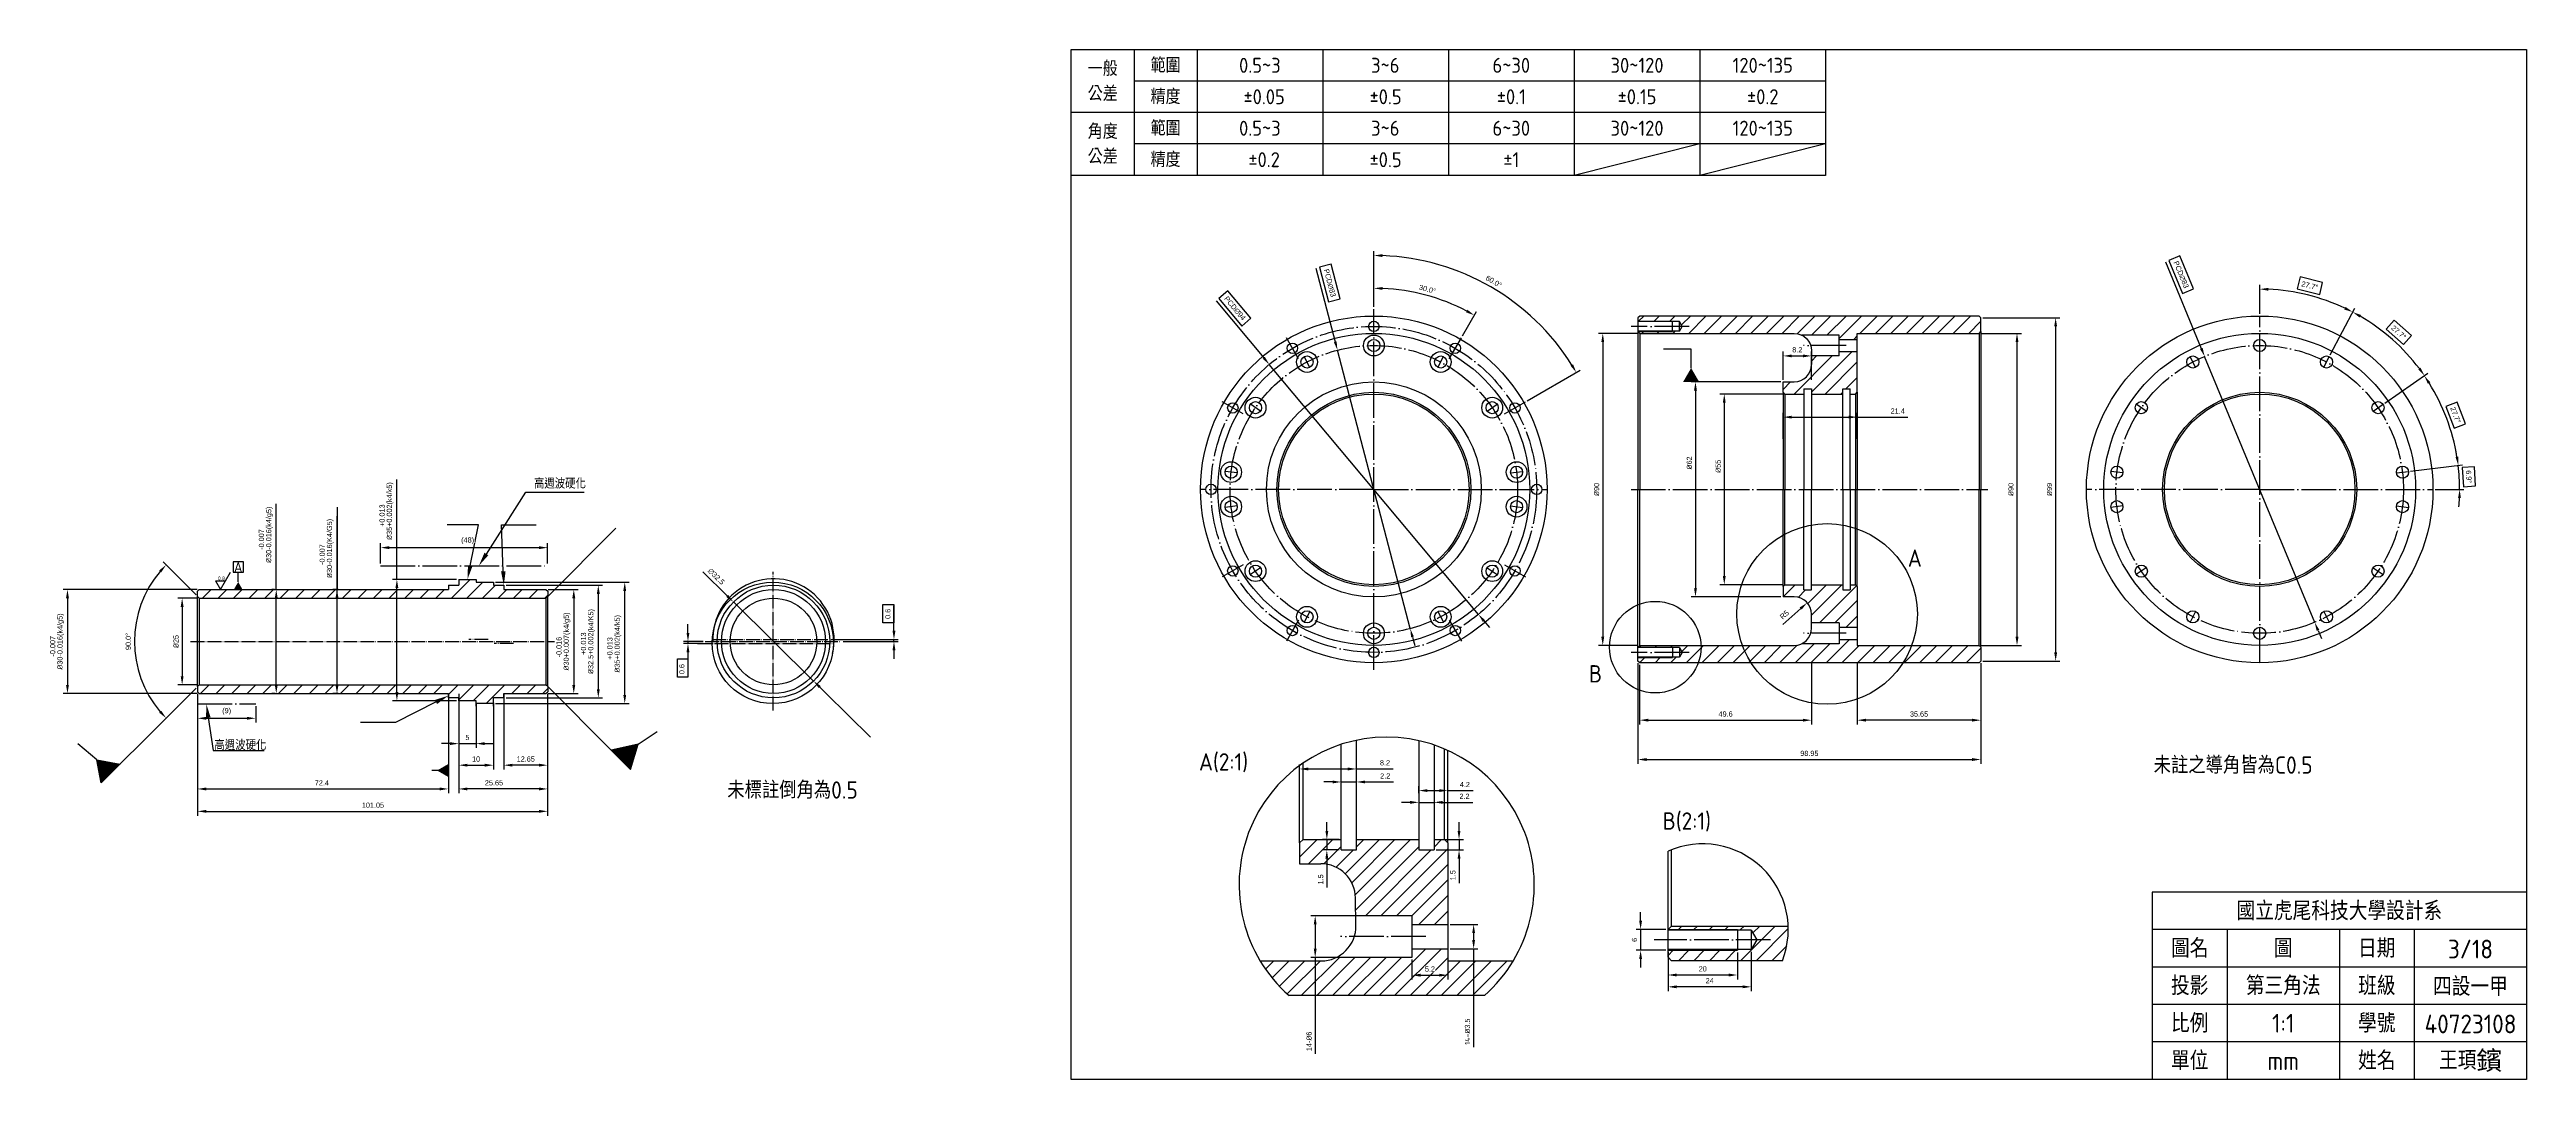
# Model space of a CAD drawing. Header units: millimetres. Extents: x -1183 to 2431, y -404 to 1213.
# Drawn here: x -295 to 420, y 0 to 297 of the extents above; entities that cross this region are included whole.
import ezdxf
from ezdxf import colors
from ezdxf.entities.mleader import LeaderData, LeaderLine
from ezdxf.math import Vec2, Vec3

# ---------------------------------------------------------------- set-up
doc = ezdxf.new("R2010")
doc.units = ezdxf.units.MM
doc.linetypes.add('c10', pattern=[12, 10, -1, 0, -1])
for name, color, linetype in [('中心線', 1, 'c10'), ('文字', 2, 'Continuous'), ('標註', 3, 'Continuous'), ('標註線', 3, 'Continuous'), ('系實現', 4, 'Continuous'), ('細實線', 4, 'Continuous')]:
    doc.layers.add(name, color=color, linetype=linetype)
doc.styles.get("Standard").update_dxf_attribs({"font": 'isocp.shx', "height": 5, "bigfont": 'chineset.shx'})
doc.styles.add('可註解', font='arial.ttf')
doc.dimstyles.new('ISO-25', dxfattribs={"dimtxt": 1.5, "dimasz": 2.5, "dimexe": 1.25, "dimexo": 0.625, "dimgap": 1, "dimtad": 1, "dimdec": 3, "dimdsep": 46, "dimtxsty": '可註解', "dimcen": 2.5, "dimclrd": 3, "dimclre": 3, "dimclrt": 3, "dimadec": 1, "dimazin": 0, "dimtfac": 1, "dimtdec": 3, "dimtmove": 0, "dimatfit": 3, "dimfxl": 1, "dimtfill": 1, "dimtfillclr": 256, "dimarcsym": 0})
pattern_1 = [(45, (-316.3615, 14.809), (-2.245064, 2.245064), [])]
pattern_2 = [(45, (95.7525, 74.346), (-2.245064, 2.245064), [])]

msp = doc.modelspace()

# ---------------------------------------------------------------- texts
at = {"layer": '文字'}
for s, width, gutter_width, insert, char_height, attachment_point in [('一般\\P公差', 30, 25, (9.072, 287.928), 4.32, 5), ('範圍', 30, 25, (27.216, 292.464), 4.32, 5), ('\\pxqc;0.5~3', 60, 25, (54.432, 292.464), 4.32, 5), ('3~6', 60, 25, (90.6343, 292.464), 4.32, 5), ('6~30', 60, 25, (127.008, 292.464), 4.32, 5), ('30~120', 60, 25, (163.296, 292.464), 4.32, 5), ('120~135', 60, 25, (199.584, 292.464), 4.32, 5), ('\\pxqc;精度', 30, 25, (27.216, 283.392), 4.32, 5), ('\\pxqc; %%P0.05', 60, 25, (54.432, 283.392), 4.32, 5), ('\\pxqc;%%P0.5', 60, 25, (90.72, 283.392), 4.32, 5), ('\\pxqc;%%P0.1', 60, 25, (127.008, 283.392), 4.32, 5), ('\\pxqc;%%P0.15', 60, 25, (163.296, 283.392), 4.32, 5), ('\\pxqc;%%P0.2', 60, 25, (199.584, 283.392), 4.32, 5), ('角度\\P公差', 30, 25, (9.072, 269.784), 4.32, 5), ('範圍', 30, 25, (27.216, 274.32), 4.32, 5), ('\\pxqc;0.5~3', 60, 25, (54.432, 274.32), 4.32, 5), ('3~6', 60, 25, (90.6343, 274.32), 4.32, 5), ('6~30', 60, 25, (127.008, 274.32), 4.32, 5), ('30~120', 60, 25, (163.296, 274.32), 4.32, 5), ('120~135', 60, 25, (199.584, 274.32), 4.32, 5), ('\\pxqc;精度', 30, 25, (27.216, 265.248), 4.32, 5), ('\\pxqc; %%P0.2', 60, 25, (54.432, 265.248), 4.32, 5), ('\\pxqc;%%P0.5', 60, 25, (90.72, 265.248), 4.32, 5), ('\\pxqc;%%P1', 60, 25, (127.008, 265.248), 4.32, 5), ('高週波硬化', 28.448915, 25, (-155.0825, 173.3847), 3, 1), ('未註之導角皆為C0.5', 66.91952, 25, (312.3828, 93.1531), 5, 1), ('國立虎尾科技大學設計系', 119.082643, 12.5, (366, 48.6), 5.4, 5), ('圖名', 20, 12.5, (322.8, 37.8), 5.4, 5), ('圖', 25, 12.5, (349.8, 37.8), 5.4, 5), ('日期', 20, 12.5, (376.8, 37.8), 5.4, 5), ('3/18', 20, 12.5, (403.8485, 37.5927), 5.4, 5), ('投影', 20, 12.5, (322.8, 27), 5.4, 5), ('第三角法', 40, 12.5, (349.8, 27), 5.4, 5), ('班級', 20, 12.5, (376.8, 27), 5.4, 5), ('四設一甲', 48.931067, 12.5, (403.8485, 26.7927), 5.4, 5), ('比例', 20, 12.5, (322.8, 16.2), 5.4, 5), ('1:1', 20, 12.5, (349.8, 16.2), 5.4, 5), ('學號', 20, 12.5, (376.8, 16.2), 5.4, 5), ('40723108', 20, 12.5, (403.8485, 15.9927), 5.4, 5), ('單位', 20, 12.5, (322.8, 5.4), 5.4, 5), ('姓名', 20, 12.5, (376.8, 5.4), 5.4, 5), ('王頊{\\fPMingLiU|b0|i0|c136|p18;鑌}', 36.857326, 12.5, (403.8485, 5.1927), 5.4, 5), ('mm', 20, 12.5, (349.8, 5.4), 5.4, 5)]:
    msp.add_mtext_dynamic_manual_height_columns(s, width=width, gutter_width=gutter_width, heights=[0], dxfattribs=dict(at, insert=insert, char_height=char_height, attachment_point=attachment_point))
at = {"layer": '文字', "insert": (-99.2967, 85.971), "char_height": 5, "attachment_point": 1}
msp.add_mtext('未標註倒角為0.5', dxfattribs=at)
at = {"layer": '標註', "attachment_point": 1}
for s, width, insert, char_height in [('A', 27.464251, (241.4482, 152.8488), 5), ('0.8', 13.333132, (-246.2965, 145.0513), 1.0831), ('A(2:1)', 27.464251, (36.8599, 94.0735), 5), ('B(2:1)', 12.272886, (170.6643, 77.0248), 5)]:
    msp.add_mtext_dynamic_manual_height_columns(s, width=width, gutter_width=25, heights=[0], dxfattribs=dict(at, insert=insert, char_height=char_height))
at = {"layer": '標註', "insert": (-240.4468, 147.7851), "char_height": 3, "attachment_point": 5}
msp.add_mtext('A', dxfattribs=at)

# ---------------------------------------------------------------- blocks, each defined once
blk = doc.blocks.new('*D223')
at = {"layer": '標註線', "color": 3, "lineweight": -2, "transparency": 16777216}
for p, q in [((-110.63, 128.79), (-110.63, 131.29)), ((-106.28, 126.29), (-111.88, 126.29)), ((-106.28, 125.69), (-111.88, 125.69)), ((-110.63, 126.29), (-110.63, 125.69)), ((-110.63, 123.19), (-110.63, 115.96))]:
    blk.add_line(p, q, dxfattribs=at)
at = {"layer": '標註線', "color": 3, "transparency": 16777216}
for points in [[(-111.05, 128.79), (-110.21, 128.79), (-110.63, 126.29)], [(-111.05, 123.19), (-110.21, 123.19), (-110.63, 125.69)]]:
    blk.add_solid(points, dxfattribs=at)
at = {"layer": '標註線', "color": 3, "transparency": 16777216, "insert": (-112.4, 118.33), "char_height": 1.5, "attachment_point": 5, "rotation": 90, "style": '可註解', "bg_fill": 3, "box_fill_scale": 1.1, "bg_fill_color": 256, "bg_fill_true_color": 13158600, "bg_fill_transparency": 0}
blk.add_mtext('0.6', dxfattribs=at)
blk = doc.blocks.new('*D224')
at = {"layer": '標註線', "color": 3, "lineweight": -2, "transparency": 16777216}
for p, q in [((-51.17, 129.39), (-51.17, 136.62)), ((-65.83, 126.89), (-49.92, 126.89)), ((-65.83, 126.29), (-49.92, 126.29)), ((-51.17, 126.29), (-51.17, 126.89)), ((-51.17, 123.79), (-51.17, 121.29))]:
    blk.add_line(p, q, dxfattribs=at)
at = {"layer": '標註線', "color": 3, "transparency": 16777216}
for points in [[(-51.59, 129.39), (-50.75, 129.39), (-51.17, 126.89)], [(-51.59, 123.79), (-50.75, 123.79), (-51.17, 126.29)]]:
    blk.add_solid(points, dxfattribs=at)
at = {"layer": '標註線', "color": 3, "transparency": 16777216, "insert": (-52.94, 134.26), "char_height": 1.5, "attachment_point": 5, "rotation": 90, "style": '可註解', "bg_fill": 3, "box_fill_scale": 1.1, "bg_fill_color": 256, "bg_fill_true_color": 13158600, "bg_fill_transparency": 0}
blk.add_mtext('0.6', dxfattribs=at)
blk = doc.blocks.new('*D225')
at = {"layer": '標註線', "color": 3, "lineweight": -2, "transparency": 16777216}
for p, q in [((-252.18, 111.17), (-252.18, 76.06)), ((-151.13, 111.17), (-151.13, 76.06)), ((-249.68, 77.31), (-153.63, 77.31))]:
    blk.add_line(p, q, dxfattribs=at)
at = {"layer": '標註線', "color": 3, "transparency": 16777216}
for points in [[(-249.68, 77.73), (-249.68, 76.9), (-252.18, 77.31)], [(-153.63, 77.73), (-153.63, 76.9), (-151.13, 77.31)]]:
    blk.add_solid(points, dxfattribs=at)
at = {"layer": '標註線', "color": 3, "transparency": 16777216, "insert": (-201.56, 79.08), "char_height": 1.5, "attachment_point": 5, "style": '可註解', "bg_fill": 3, "box_fill_scale": 1.1, "bg_fill_color": 256, "bg_fill_true_color": 13158600, "bg_fill_transparency": 0}
blk.add_mtext('101.05', dxfattribs=at)
blk = doc.blocks.new('*D226')
at = {"layer": '標註線', "color": 3, "lineweight": -2, "transparency": 16777216}
for p, q in [((-252.18, 111.17), (-252.18, 82.52)), ((-179.78, 111.17), (-179.78, 82.52)), ((-249.68, 83.77), (-182.28, 83.77))]:
    blk.add_line(p, q, dxfattribs=at)
at = {"layer": '標註線', "color": 3, "transparency": 16777216}
for points in [[(-249.68, 84.19), (-249.68, 83.35), (-252.18, 83.77)], [(-182.28, 84.19), (-182.28, 83.35), (-179.78, 83.77)]]:
    blk.add_solid(points, dxfattribs=at)
at = {"layer": '標註線', "color": 3, "transparency": 16777216, "insert": (-216.3, 85.52), "char_height": 1.5, "attachment_point": 5, "style": '可註解', "bg_fill": 3, "box_fill_scale": 1.1, "bg_fill_color": 256, "bg_fill_true_color": 13158600, "bg_fill_transparency": 0}
blk.add_mtext('72.4', dxfattribs=at)
blk = doc.blocks.new('*D227')
at = {"layer": '標註線', "color": 3, "lineweight": -2, "transparency": 16777216}
for p, q in [((-176.78, 111.17), (-176.78, 82.52)), ((-151.13, 111.17), (-151.13, 82.52)), ((-153.63, 83.77), (-174.28, 83.77))]:
    blk.add_line(p, q, dxfattribs=at)
at = {"layer": '標註線', "color": 3, "transparency": 16777216}
for points in [[(-174.28, 84.19), (-174.28, 83.35), (-176.78, 83.77)], [(-153.63, 84.19), (-153.63, 83.35), (-151.13, 83.77)]]:
    blk.add_solid(points, dxfattribs=at)
at = {"layer": '標註線', "color": 3, "transparency": 16777216, "insert": (-166.62, 85.53), "char_height": 1.5, "attachment_point": 5, "style": '可註解', "bg_fill": 3, "box_fill_scale": 1.1, "bg_fill_color": 256, "bg_fill_true_color": 13158600, "bg_fill_transparency": 0}
blk.add_mtext('25.65', dxfattribs=at)
blk = doc.blocks.new('*D228')
at = {"layer": '標註線', "color": 3, "lineweight": -2, "transparency": 16777216}
for p, q in [((-176.78, 108.57), (-176.78, 95.59)), ((-171.78, 108.57), (-171.78, 95.59)), ((-179.28, 96.84), (-181.78, 96.84)), ((-176.78, 96.84), (-171.78, 96.84)), ((-169.28, 96.84), (-166.78, 96.84))]:
    blk.add_line(p, q, dxfattribs=at)
at = {"layer": '標註線', "color": 3, "transparency": 16777216}
for points in [[(-179.28, 97.26), (-179.28, 96.43), (-176.78, 96.84)], [(-169.28, 97.26), (-169.28, 96.43), (-171.78, 96.84)]]:
    blk.add_solid(points, dxfattribs=at)
at = {"layer": '標註線', "color": 3, "transparency": 16777216, "insert": (-174.28, 98.6), "char_height": 1.5, "attachment_point": 5, "style": '可註解', "bg_fill": 3, "box_fill_scale": 1.1, "bg_fill_color": 256, "bg_fill_true_color": 13158600, "bg_fill_transparency": 0}
blk.add_mtext('5', dxfattribs=at)
blk = doc.blocks.new('*D229')
at = {"layer": '標註線', "color": 3, "lineweight": -2, "transparency": 16777216}
for p, q in [((-176.78, 108.57), (-176.78, 89.37)), ((-166.78, 108.57), (-166.78, 89.37)), ((-174.28, 90.62), (-169.28, 90.62))]:
    blk.add_line(p, q, dxfattribs=at)
at = {"layer": '標註線', "color": 3, "transparency": 16777216}
for points in [[(-174.28, 91.04), (-174.28, 90.21), (-176.78, 90.62)], [(-169.28, 91.04), (-169.28, 90.21), (-166.78, 90.62)]]:
    blk.add_solid(points, dxfattribs=at)
at = {"layer": '標註線', "color": 3, "transparency": 16777216, "insert": (-171.78, 92.39), "char_height": 1.5, "attachment_point": 5, "style": '可註解', "bg_fill": 3, "box_fill_scale": 1.1, "bg_fill_color": 256, "bg_fill_true_color": 13158600, "bg_fill_transparency": 0}
blk.add_mtext('10', dxfattribs=at)
blk = doc.blocks.new('*D230')
at = {"layer": '標註線', "color": 3, "lineweight": -2, "transparency": 16777216}
for p, q in [((-163.78, 111.17), (-163.78, 89.37)), ((-151.13, 111.17), (-151.13, 89.37)), ((-153.63, 90.62), (-161.28, 90.62))]:
    blk.add_line(p, q, dxfattribs=at)
at = {"layer": '標註線', "color": 3, "transparency": 16777216}
for points in [[(-161.28, 91.04), (-161.28, 90.21), (-163.78, 90.62)], [(-153.63, 91.04), (-153.63, 90.21), (-151.13, 90.62)]]:
    blk.add_solid(points, dxfattribs=at)
at = {"layer": '標註線', "color": 3, "transparency": 16777216, "insert": (-157.45, 92.39), "char_height": 1.5, "attachment_point": 5, "style": '可註解', "bg_fill": 3, "box_fill_scale": 1.1, "bg_fill_color": 256, "bg_fill_true_color": 13158600, "bg_fill_transparency": 0}
blk.add_mtext('12.65', dxfattribs=at)
blk = doc.blocks.new('*D231')
at = {"layer": '標註', "color": 3, "lineweight": -2, "transparency": 16777216}
for p, q in [((-252.3, 138.79), (-257.88, 138.79)), ((-256.63, 136.29), (-256.63, 116.29)), ((-252.3, 113.79), (-257.88, 113.79))]:
    blk.add_line(p, q, dxfattribs=at)
at = {"layer": '標註', "color": 3, "transparency": 16777216}
for points in [[(-257.04, 136.29), (-256.21, 136.29), (-256.63, 138.79)], [(-257.04, 116.29), (-256.21, 116.29), (-256.63, 113.79)]]:
    blk.add_solid(points, dxfattribs=at)
at = {"layer": '標註', "color": 3, "transparency": 16777216, "insert": (-258.39, 126.29), "char_height": 1.5, "attachment_point": 5, "rotation": 90, "style": '可註解', "bg_fill": 3, "box_fill_scale": 1.1, "bg_fill_color": 256, "bg_fill_true_color": 13158600, "bg_fill_transparency": 0}
blk.add_mtext('{\\fISOCPEUR|b0|i0|c136|p34;%%C}25', dxfattribs=at)
blk = doc.blocks.new('*D221')
at = {"layer": '標註', "color": 3, "lineweight": -2, "transparency": 16777216}
for p, q in [((-229.46, 141.29), (-229.46, 166.01)), ((-229.93, 141.29), (-230.71, 141.29)), ((-229.46, 113.79), (-229.46, 138.79)), ((-229.78, 111.29), (-230.71, 111.29))]:
    blk.add_line(p, q, dxfattribs=at)
at = {"layer": '標註', "color": 3, "transparency": 16777216}
for points in [[(-229.88, 138.79), (-229.05, 138.79), (-229.46, 141.29)], [(-229.88, 113.79), (-229.05, 113.79), (-229.46, 111.29)]]:
    blk.add_solid(points, dxfattribs=at)
at = {"layer": '標註', "color": 3, "transparency": 16777216, "insert": (-232.47, 157.08), "char_height": 1.5, "attachment_point": 5, "rotation": 90, "style": '可註解', "bg_fill": 3, "box_fill_scale": 1.1, "bg_fill_color": 256, "bg_fill_true_color": 13158600, "bg_fill_transparency": 0}
blk.add_mtext('{\\fISOCPEUR|b0|i0|c136|p34;%%C}30\\S-0.007^ -0.016;(k4/g5)', dxfattribs=at)
blk = doc.blocks.new('*D232')
at = {"layer": '標註', "color": 3, "lineweight": -2, "transparency": 16777216}
for p, q in [((-163.15, 142.54), (-135.26, 142.54)), ((-136.51, 140.04), (-136.51, 112.54)), ((-163.15, 110.04), (-135.26, 110.04))]:
    blk.add_line(p, q, dxfattribs=at)
at = {"layer": '標註', "color": 3, "transparency": 16777216}
for points in [[(-136.92, 140.04), (-136.09, 140.04), (-136.51, 142.54)], [(-136.92, 112.54), (-136.09, 112.54), (-136.51, 110.04)]]:
    blk.add_solid(points, dxfattribs=at)
at = {"layer": '標註', "color": 3, "transparency": 16777216, "insert": (-139.51, 126.29), "char_height": 1.5, "attachment_point": 5, "rotation": 90, "style": '可註解', "bg_fill": 3, "box_fill_scale": 1.1, "bg_fill_color": 256, "bg_fill_true_color": 13158600, "bg_fill_transparency": 0}
blk.add_mtext('{\\fISOCPEUR|b0|i0|c136|p34;%%C}32.5\\S+0.013^ +0.002;(k4/K5)', dxfattribs=at)
blk = doc.blocks.new('*D233')
at = {"layer": '標註線', "color": 3, "lineweight": -2, "transparency": 16777216}
for p, q in [((-166.15, 143.39), (-127.63, 143.39)), ((-128.88, 110.89), (-128.88, 140.89)), ((-166.15, 108.39), (-127.63, 108.39))]:
    blk.add_line(p, q, dxfattribs=at)
at = {"layer": '標註線', "color": 3, "transparency": 16777216}
for points in [[(-129.3, 140.89), (-128.47, 140.89), (-128.88, 143.39)], [(-129.3, 110.89), (-128.47, 110.89), (-128.88, 108.39)]]:
    blk.add_solid(points, dxfattribs=at)
at = {"layer": '標註線', "color": 3, "transparency": 16777216, "insert": (-131.89, 125.61), "char_height": 1.5, "attachment_point": 5, "rotation": 90, "style": '可註解', "bg_fill": 3, "box_fill_scale": 1.1, "bg_fill_color": 256, "bg_fill_true_color": 13158600, "bg_fill_transparency": 0}
blk.add_mtext('{\\fISOCPEUR|b0|i0|c136|p34;%%C}35\\S+0.013^ +0.002;(k4/k5)', dxfattribs=at)
blk = doc.blocks.new('*D234')
at = {"layer": '標註線', "color": 3, "lineweight": -2, "transparency": 16777216}
for p, q in [((-194.64, 144.2), (-194.64, 173.02)), ((-177.4, 144.2), (-195.89, 144.2)), ((-194.64, 111.7), (-194.64, 141.7)), ((-177.4, 109.2), (-195.89, 109.2))]:
    blk.add_line(p, q, dxfattribs=at)
at = {"layer": '標註線', "color": 3, "transparency": 16777216}
for points in [[(-195.06, 141.7), (-194.23, 141.7), (-194.64, 144.2)], [(-195.06, 111.7), (-194.23, 111.7), (-194.64, 109.2)]]:
    blk.add_solid(points, dxfattribs=at)
at = {"layer": '標註線', "color": 3, "transparency": 16777216, "insert": (-197.65, 163.91), "char_height": 1.5, "attachment_point": 5, "rotation": 90, "style": '可註解', "bg_fill": 3, "box_fill_scale": 1.1, "bg_fill_color": 256, "bg_fill_true_color": 13158600, "bg_fill_transparency": 0}
blk.add_mtext('{\\fISOCPEUR|b0|i0|c136|p34;%%C}35\\S+0.013^ +0.002;(k4/k5)', dxfattribs=at)
blk = doc.blocks.new('*D235')
at = {"layer": '標註', "color": 3, "lineweight": -2, "transparency": 16777216}
for p, q in [((-151, 141.29), (-142.34, 141.29)), ((-143.59, 138.79), (-143.59, 113.79)), ((-151, 111.29), (-142.34, 111.29))]:
    blk.add_line(p, q, dxfattribs=at)
at = {"layer": '標註', "color": 3, "transparency": 16777216}
for points in [[(-144.01, 138.79), (-143.17, 138.79), (-143.59, 141.29)], [(-144.01, 113.79), (-143.17, 113.79), (-143.59, 111.29)]]:
    blk.add_solid(points, dxfattribs=at)
at = {"layer": '標註', "color": 3, "transparency": 16777216, "insert": (-146.59, 126.31), "char_height": 1.5, "attachment_point": 5, "rotation": 90, "style": '可註解', "bg_fill": 3, "box_fill_scale": 1.1, "bg_fill_color": 256, "bg_fill_true_color": 13158600, "bg_fill_transparency": 0}
blk.add_mtext('{\\fISOCPEUR|b0|i0|c136|p34;%%C}30\\S-0.016^ +0.007;(k4/g5)', dxfattribs=at)
blk = doc.blocks.new('*D236')
at = {"layer": '標註', "color": 3, "lineweight": -2, "transparency": 16777216}
for p, q in [((-252.3, 141.29), (-290.97, 141.29)), ((-289.72, 138.79), (-289.72, 113.79)), ((-252.3, 111.29), (-290.97, 111.29))]:
    blk.add_line(p, q, dxfattribs=at)
at = {"layer": '標註', "color": 3, "transparency": 16777216}
for points in [[(-290.14, 138.79), (-289.3, 138.79), (-289.72, 141.29)], [(-290.14, 113.79), (-289.3, 113.79), (-289.72, 111.29)]]:
    blk.add_solid(points, dxfattribs=at)
at = {"layer": '標註', "color": 3, "transparency": 16777216, "insert": (-292.72, 126.29), "char_height": 1.5, "attachment_point": 5, "rotation": 90, "style": '可註解', "bg_fill": 3, "box_fill_scale": 1.1, "bg_fill_color": 256, "bg_fill_true_color": 13158600, "bg_fill_transparency": 0}
blk.add_mtext('{\\fISOCPEUR|b0|i0|c136|p34;%%C}30\\S-0.007^ -0.016;(k4/g5)', dxfattribs=at)
blk = doc.blocks.new('*D237')
at = {"layer": '標註線', "color": 3, "lineweight": -2, "transparency": 16777216}
for p, q in [((-252.18, 107.67), (-252.18, 102.9)), ((-235.39, 107.67), (-235.39, 102.9)), ((-249.68, 104.15), (-237.89, 104.15))]:
    blk.add_line(p, q, dxfattribs=at)
at = {"layer": '標註線', "color": 3, "transparency": 16777216}
for points in [[(-249.68, 104.56), (-249.68, 103.73), (-252.18, 104.15)], [(-237.89, 104.56), (-237.89, 103.73), (-235.39, 104.15)]]:
    blk.add_solid(points, dxfattribs=at)
at = {"layer": '標註線', "color": 3, "transparency": 16777216, "insert": (-243.78, 106.13), "char_height": 1.5, "attachment_point": 5, "style": '可註解', "bg_fill": 3, "box_fill_scale": 1.1, "bg_fill_color": 256, "bg_fill_true_color": 13158600, "bg_fill_transparency": 0}
blk.add_mtext('(9)', dxfattribs=at)
blk = doc.blocks.new('*D238')
at = {"layer": '標註', "color": 3, "lineweight": -2, "transparency": 16777216}
for p, q in [((-199.34, 148.78), (-199.34, 154.61)), ((-196.84, 153.36), (-153.63, 153.36)), ((-151.13, 148.78), (-151.13, 154.61))]:
    blk.add_line(p, q, dxfattribs=at)
at = {"layer": '標註', "color": 3, "transparency": 16777216}
for points in [[(-196.84, 153.78), (-196.84, 152.94), (-199.34, 153.36)], [(-153.63, 153.78), (-153.63, 152.94), (-151.13, 153.36)]]:
    blk.add_solid(points, dxfattribs=at)
at = {"layer": '標註', "color": 3, "transparency": 16777216, "insert": (-174.23, 155.34), "char_height": 1.5, "attachment_point": 5, "style": '可註解', "bg_fill": 3, "box_fill_scale": 1.1, "bg_fill_color": 256, "bg_fill_true_color": 13158600, "bg_fill_transparency": 0}
blk.add_mtext('(48)', dxfattribs=at)
blk = doc.blocks.new('*D222')
at = {"layer": '標註', "color": 3, "lineweight": -2, "transparency": 16777216}
for p, q in [((-211.93, 141.29), (-211.93, 162.46)), ((-211.55, 141.29), (-213.18, 141.29)), ((-211.93, 113.79), (-211.93, 138.79)), ((-211.55, 111.29), (-213.18, 111.29))]:
    blk.add_line(p, q, dxfattribs=at)
at = {"layer": '標註', "color": 3, "transparency": 16777216}
for points in [[(-212.35, 138.79), (-211.51, 138.79), (-211.93, 141.29)], [(-212.35, 113.79), (-211.51, 113.79), (-211.93, 111.29)]]:
    blk.add_solid(points, dxfattribs=at)
at = {"layer": '標註', "color": 3, "transparency": 16777216, "insert": (-214.93, 153.13), "char_height": 1.5, "attachment_point": 5, "rotation": 90, "style": '可註解', "bg_fill": 3, "box_fill_scale": 1.1, "bg_fill_color": 256, "bg_fill_true_color": 13158600, "bg_fill_transparency": 0}
blk.add_mtext('{\\fISOCPEUR|b0|i0|c136|p34;%%C}30\\S-0.007^ -0.016;(K4/G5)', dxfattribs=at)
blk = doc.blocks.new('*D239')
at = {"layer": '標註', "color": 3, "lineweight": -2, "transparency": 16777216}
for p, q in [((-106.33, 146.35), (-99.31, 139.44)), ((-74.37, 114.89), (-97.53, 137.69)), ((-72.59, 113.14), (-70.8, 111.38))]:
    blk.add_line(p, q, dxfattribs=at)
at = {"layer": '標註', "color": 3, "transparency": 16777216}
blk.add_solid([(-72.29, 113.44), (-72.88, 112.84), (-74.37, 114.89)], dxfattribs=at)
at = {"layer": '標註', "color": 3, "transparency": 16777216, "insert": (-102.48, 145.03), "char_height": 1.5, "attachment_point": 5, "rotation": 315.45772, "style": '可註解', "bg_fill": 3, "box_fill_scale": 1.1, "bg_fill_color": 256, "bg_fill_true_color": 13158600, "bg_fill_transparency": 0}
blk.add_mtext('∅32.5', dxfattribs=at)
at = {"layer": '標註', "color": 3, "transparency": 16777216}
blk.add_solid([(-99.02, 139.74), (-99.61, 139.15), (-97.53, 137.69)], dxfattribs=at)
blk = doc.blocks.new('*D240')
at = {"layer": '標註', "color": 3, "lineweight": -2, "transparency": 16777216}
for p, q in [((-252.62, 139.73), (-262.14, 149.25)), ((-252.62, 112.85), (-262.14, 103.33))]:
    blk.add_line(p, q, dxfattribs=at)
blk.add_arc((-239.18, 126.29), 31.22, 139.58875, 220.41125, dxfattribs=at)
at = {"layer": '標註', "color": 3, "transparency": 16777216}
for points in [[(-263.26, 146.81), (-262.64, 146.25), (-261.25, 148.37)], [(-262.64, 106.33), (-263.26, 105.77), (-261.25, 104.21)]]:
    blk.add_solid(points, dxfattribs=at)
at = {"layer": '標註', "color": 3, "transparency": 16777216, "insert": (-272.17, 126.29), "char_height": 1.5, "attachment_point": 5, "rotation": 90, "style": '可註解', "bg_fill": 3, "box_fill_scale": 1.1, "bg_fill_color": 256, "bg_fill_true_color": 13158600, "bg_fill_transparency": 0}
blk.add_mtext('90.0°', dxfattribs=at)
blk = doc.blocks.new('*D241')
at = {"layer": '標註線', "color": 3, "lineweight": -2, "transparency": 16777216}
for p, q in [((87.33, 222.78), (87.33, 229.41)), ((112.89, 214.43), (116.96, 221.47))]:
    blk.add_line(p, q, dxfattribs=at)
blk.add_arc((87.33, 170.16), 58, 62.4698, 87.5302, dxfattribs=at)
at = {"layer": '標註線', "color": 3, "transparency": 16777216}
for points in [[(89.82, 227.69), (89.84, 228.52), (87.33, 228.16)], [(114.34, 221.96), (113.94, 221.23), (116.33, 220.39)]]:
    blk.add_solid(points, dxfattribs=at)
at = {"layer": '標註線', "color": 3, "transparency": 16777216, "insert": (102.8, 227.89), "char_height": 1.5, "attachment_point": 5, "rotation": 345, "style": '可註解', "bg_fill": 3, "box_fill_scale": 1.1, "bg_fill_color": 256, "bg_fill_true_color": 13158600, "bg_fill_transparency": 0}
blk.add_mtext('30.0°', dxfattribs=at)
blk = doc.blocks.new('*D242')
at = {"layer": '標註線', "color": 3, "lineweight": -2, "transparency": 16777216}
for p, q in [((87.33, 222.78), (87.33, 238.87)), ((131.61, 195.72), (146.84, 204.51))]:
    blk.add_line(p, q, dxfattribs=at)
blk.add_arc((87.33, 170.16), 67.46, 32.12342, 87.87658, dxfattribs=at)
at = {"layer": '標註線', "color": 3, "transparency": 16777216}
for points in [[(89.82, 237.16), (89.84, 237.99), (87.33, 237.62)], [(144.82, 206.24), (144.11, 205.81), (145.75, 203.89)]]:
    blk.add_solid(points, dxfattribs=at)
at = {"layer": '標註線', "color": 3, "transparency": 16777216, "insert": (121.94, 230.11), "char_height": 1.5, "attachment_point": 5, "rotation": 330, "style": '可註解', "bg_fill": 3, "box_fill_scale": 1.1, "bg_fill_color": 256, "bg_fill_true_color": 13158600, "bg_fill_transparency": 0}
blk.add_mtext('60.0°', dxfattribs=at)
blk = doc.blocks.new('*D243')
at = {"layer": '標註線', "color": 3, "lineweight": -2, "transparency": 16777216}
for p, q in [((70.63, 233.96), (76.19, 212.72)), ((97.84, 130.01), (76.82, 210.31)), ((98.47, 127.59), (99.11, 125.17))]:
    blk.add_line(p, q, dxfattribs=at)
at = {"layer": '標註線', "color": 3, "transparency": 16777216}
for points in [[(76.59, 212.83), (75.79, 212.62), (76.82, 210.31)], [(98.88, 127.7), (98.07, 127.49), (97.84, 130.01)]]:
    blk.add_solid(points, dxfattribs=at)
at = {"layer": '標註線', "color": 3, "transparency": 16777216, "insert": (74.59, 229.68), "char_height": 1.5, "attachment_point": 5, "rotation": 284.66755, "style": '可註解', "bg_fill": 3, "box_fill_scale": 1.1, "bg_fill_color": 256, "bg_fill_true_color": 13158600, "bg_fill_transparency": 0}
blk.add_mtext('{\\fGulim|b0|i0|c136|p0;PCD\\fGulim|b0|i0|c129|p0;∅83}', dxfattribs=at)
at = {"layer": '標註線', "color": 3, "lineweight": -2, "transparency": 16777216}
for p, q in [((74.99, 235.1), (71.6, 234.21)), ((71.6, 234.21), (74.2, 224.26)), ((77.59, 225.15), (74.99, 235.1)), ((74.2, 224.26), (77.59, 225.15))]:
    blk.add_line(p, q, dxfattribs=at)
blk = doc.blocks.new('*D244')
at = {"layer": '標註線', "color": 3, "lineweight": -2, "transparency": 16777216}
for p, q in [((41.77, 224.56), (55.55, 208.11)), ((117.51, 134.12), (57.16, 206.19)), ((119.11, 132.21), (120.72, 130.29))]:
    blk.add_line(p, q, dxfattribs=at)
at = {"layer": '標註線', "color": 3, "transparency": 16777216}
for points in [[(55.87, 208.38), (55.23, 207.84), (57.16, 206.19)], [(119.43, 132.47), (118.79, 131.94), (117.51, 134.12)]]:
    blk.add_solid(points, dxfattribs=at)
at = {"layer": '標註線', "color": 3, "transparency": 16777216, "insert": (47.21, 222.36), "char_height": 1.5, "attachment_point": 5, "rotation": 309.94335, "style": '可註解', "bg_fill": 3, "box_fill_scale": 1.1, "bg_fill_color": 256, "bg_fill_true_color": 13158600, "bg_fill_transparency": 0}
blk.add_mtext('{\\fGulim|b0|i0|c136|p0;PCD\\fGulim|b0|i0|c129|p0;∅94}', dxfattribs=at)
at = {"layer": '標註線', "color": 3, "lineweight": -2, "transparency": 16777216}
for p, q in [((45.22, 227.45), (42.54, 225.2)), ((42.54, 225.2), (49.19, 217.26)), ((51.87, 219.51), (45.22, 227.45)), ((49.19, 217.26), (51.87, 219.51))]:
    blk.add_line(p, q, dxfattribs=at)
blk = doc.blocks.new('*D245')
at = {"layer": '標註', "color": 3, "lineweight": -2, "transparency": 16777216}
for p, q in [((204.83, 201.16), (178.91, 201.16)), ((180.16, 198.66), (180.16, 141.66)), ((204.83, 139.16), (178.91, 139.16))]:
    blk.add_line(p, q, dxfattribs=at)
at = {"layer": '標註', "color": 3, "transparency": 16777216}
for points in [[(179.74, 198.66), (180.58, 198.66), (180.16, 201.16)], [(179.74, 141.66), (180.58, 141.66), (180.16, 139.16)]]:
    blk.add_solid(points, dxfattribs=at)
at = {"layer": '標註', "color": 3, "transparency": 16777216, "insert": (178.39, 177.79), "char_height": 1.5, "attachment_point": 5, "rotation": 90, "style": '可註解', "bg_fill": 3, "box_fill_scale": 1.1, "bg_fill_color": 256, "bg_fill_true_color": 13158600, "bg_fill_transparency": 0}
blk.add_mtext('{\\fISOCPEUR|b0|i0|c136|p34;%%C}62', dxfattribs=at)
blk = doc.blocks.new('*D246')
at = {"layer": '標註', "color": 3, "lineweight": -2, "transparency": 16777216}
for p, q in [((205.33, 197.66), (187.22, 197.66)), ((188.47, 195.16), (188.47, 145.16)), ((205.33, 142.66), (187.22, 142.66))]:
    blk.add_line(p, q, dxfattribs=at)
at = {"layer": '標註', "color": 3, "transparency": 16777216}
for points in [[(188.05, 195.16), (188.88, 195.16), (188.47, 197.66)], [(188.05, 145.16), (188.88, 145.16), (188.47, 142.66)]]:
    blk.add_solid(points, dxfattribs=at)
at = {"layer": '標註', "color": 3, "transparency": 16777216, "insert": (186.7, 176.83), "char_height": 1.5, "attachment_point": 5, "rotation": 90, "style": '可註解', "bg_fill": 3, "box_fill_scale": 1.1, "bg_fill_color": 256, "bg_fill_true_color": 13158600, "bg_fill_transparency": 0}
blk.add_mtext('{\\fISOCPEUR|b0|i0|c136|p34;%%C}55', dxfattribs=at)
blk = doc.blocks.new('*D247')
at = {"layer": '標註', "color": 3, "lineweight": -2, "transparency": 16777216}
for p, q in [((205.45, 201.78), (205.45, 209.91)), ((207.95, 208.66), (211.15, 208.66)), ((213.65, 201.78), (213.65, 209.91))]:
    blk.add_line(p, q, dxfattribs=at)
at = {"layer": '標註', "color": 3, "transparency": 16777216}
for points in [[(207.95, 209.07), (207.95, 208.24), (205.45, 208.66)], [(211.15, 209.07), (211.15, 208.24), (213.65, 208.66)]]:
    blk.add_solid(points, dxfattribs=at)
at = {"layer": '標註', "color": 3, "transparency": 16777216, "insert": (209.55, 210.42), "char_height": 1.5, "attachment_point": 5, "style": '可註解', "bg_fill": 3, "box_fill_scale": 1.1, "bg_fill_color": 256, "bg_fill_true_color": 13158600, "bg_fill_transparency": 0}
blk.add_mtext('8.2', dxfattribs=at)
blk = doc.blocks.new('*D248')
at = {"layer": '標註', "color": 3, "lineweight": -2, "transparency": 16777216}
for p, q in [((163.43, 215.16), (152.15, 215.16)), ((153.4, 212.66), (153.4, 127.66)), ((163.43, 125.16), (152.15, 125.16))]:
    blk.add_line(p, q, dxfattribs=at)
at = {"layer": '標註', "color": 3, "transparency": 16777216}
for points in [[(152.98, 212.66), (153.81, 212.66), (153.4, 215.16)], [(152.98, 127.66), (153.81, 127.66), (153.4, 125.16)]]:
    blk.add_solid(points, dxfattribs=at)
at = {"layer": '標註', "color": 3, "transparency": 16777216, "insert": (151.63, 170.16), "char_height": 1.5, "attachment_point": 5, "rotation": 90, "style": '可註解', "bg_fill": 3, "box_fill_scale": 1.1, "bg_fill_color": 256, "bg_fill_true_color": 13158600, "bg_fill_transparency": 0}
blk.add_mtext('{\\fISOCPEUR|b0|i0|c136|p34;%%C}90', dxfattribs=at)
blk = doc.blocks.new('*D249')
at = {"layer": '標註', "color": 3, "lineweight": -2, "transparency": 16777216}
for p, q in [((263.13, 219.66), (285.36, 219.66)), ((284.11, 217.16), (284.11, 123.16)), ((263.13, 120.66), (285.36, 120.66))]:
    blk.add_line(p, q, dxfattribs=at)
at = {"layer": '標註', "color": 3, "transparency": 16777216}
for points in [[(283.7, 217.16), (284.53, 217.16), (284.11, 219.66)], [(283.7, 123.16), (284.53, 123.16), (284.11, 120.66)]]:
    blk.add_solid(points, dxfattribs=at)
at = {"layer": '標註', "color": 3, "transparency": 16777216, "insert": (282.35, 170.16), "char_height": 1.5, "attachment_point": 5, "rotation": 90, "style": '可註解', "bg_fill": 3, "box_fill_scale": 1.1, "bg_fill_color": 256, "bg_fill_true_color": 13158600, "bg_fill_transparency": 0}
blk.add_mtext('{\\fISOCPEUR|b0|i0|c136|p34;%%C}99', dxfattribs=at)
blk = doc.blocks.new('*D250')
at = {"layer": '標註', "color": 3, "lineweight": -2, "transparency": 16777216}
for p, q in [((262.63, 215.16), (274.21, 215.16)), ((272.96, 127.66), (272.96, 212.66)), ((262.63, 125.16), (274.21, 125.16))]:
    blk.add_line(p, q, dxfattribs=at)
at = {"layer": '標註', "color": 3, "transparency": 16777216}
for points in [[(272.55, 212.66), (273.38, 212.66), (272.96, 215.16)], [(272.55, 127.66), (273.38, 127.66), (272.96, 125.16)]]:
    blk.add_solid(points, dxfattribs=at)
at = {"layer": '標註', "color": 3, "transparency": 16777216, "insert": (271.2, 170.16), "char_height": 1.5, "attachment_point": 5, "rotation": 90, "style": '可註解', "bg_fill": 3, "box_fill_scale": 1.1, "bg_fill_color": 256, "bg_fill_true_color": 13158600, "bg_fill_transparency": 0}
blk.add_mtext('{\\fISOCPEUR|b0|i0|c136|p34;%%C}90', dxfattribs=at)
blk = doc.blocks.new('*D251')
at = {"layer": '標註', "color": 3, "lineweight": -2, "transparency": 16777216}
for p, q in [((205.45, 184.78), (205.45, 192.25)), ((207.95, 191), (224.35, 191)), ((226.85, 184.78), (226.85, 192.25)), ((226.85, 191), (241.48, 191))]:
    blk.add_line(p, q, dxfattribs=at)
at = {"layer": '標註', "color": 3, "transparency": 16777216}
for points in [[(207.95, 191.41), (207.95, 190.58), (205.45, 191)], [(224.35, 191.41), (224.35, 190.58), (226.85, 191)]]:
    blk.add_solid(points, dxfattribs=at)
at = {"layer": '標註', "color": 3, "transparency": 16777216, "insert": (238.52, 192.75), "char_height": 1.5, "attachment_point": 5, "style": '可註解', "bg_fill": 3, "box_fill_scale": 1.1, "bg_fill_color": 256, "bg_fill_true_color": 13158600, "bg_fill_transparency": 0}
blk.add_mtext('21.4', dxfattribs=at)
blk = doc.blocks.new('*D252')
at = {"layer": '標註', "color": 3, "lineweight": -2, "transparency": 16777216}
for p, q in [((100.31, 82.56), (100.31, 84.55)), ((102.81, 83.3), (106.21, 83.3)), ((108.71, 82.56), (108.71, 84.55)), ((108.71, 83.3), (115.99, 83.3))]:
    blk.add_line(p, q, dxfattribs=at)
at = {"layer": '標註', "color": 3, "transparency": 16777216}
for points in [[(102.81, 83.71), (102.81, 82.88), (100.31, 83.3)], [(106.21, 83.71), (106.21, 82.88), (108.71, 83.3)]]:
    blk.add_solid(points, dxfattribs=at)
at = {"layer": '標註', "color": 3, "transparency": 16777216, "insert": (113.6, 85.05), "char_height": 1.5, "attachment_point": 5, "style": '可註解', "bg_fill": 3, "box_fill_scale": 1.1, "bg_fill_color": 256, "bg_fill_true_color": 13158600, "bg_fill_transparency": 0}
blk.add_mtext('4.2', dxfattribs=at)
blk = doc.blocks.new('*D253')
at = {"layer": '標註', "color": 3, "lineweight": -2, "transparency": 16777216}
for p, q in [((97.81, 79.91), (95.31, 79.91)), ((100.31, 80.9), (100.31, 78.66)), ((100.31, 79.91), (104.71, 79.91)), ((104.71, 80.9), (104.71, 78.66)), ((107.21, 79.91), (115.87, 79.91))]:
    blk.add_line(p, q, dxfattribs=at)
at = {"layer": '標註', "color": 3, "transparency": 16777216}
for points in [[(97.81, 80.32), (97.81, 79.49), (100.31, 79.91)], [(107.21, 80.32), (107.21, 79.49), (104.71, 79.91)]]:
    blk.add_solid(points, dxfattribs=at)
at = {"layer": '標註', "color": 3, "transparency": 16777216, "insert": (113.5, 81.66), "char_height": 1.5, "attachment_point": 5, "style": '可註解', "bg_fill": 3, "box_fill_scale": 1.1, "bg_fill_color": 256, "bg_fill_true_color": 13158600, "bg_fill_transparency": 0}
blk.add_mtext('2.2', dxfattribs=at)
blk = doc.blocks.new('*D254')
at = {"layer": '標註', "color": 3, "lineweight": -2, "transparency": 16777216}
for p, q in [((65.91, 82.62), (65.91, 90.78)), ((68.41, 89.53), (79.81, 89.53)), ((82.31, 82.62), (82.31, 90.78)), ((82.31, 89.53), (92.9, 89.53))]:
    blk.add_line(p, q, dxfattribs=at)
at = {"layer": '標註', "color": 3, "transparency": 16777216}
for points in [[(68.41, 89.95), (68.41, 89.11), (65.91, 89.53)], [(79.81, 89.95), (79.81, 89.11), (82.31, 89.53)]]:
    blk.add_solid(points, dxfattribs=at)
at = {"layer": '標註', "color": 3, "transparency": 16777216, "insert": (90.54, 91.3), "char_height": 1.5, "attachment_point": 5, "style": '可註解', "bg_fill": 3, "box_fill_scale": 1.1, "bg_fill_color": 256, "bg_fill_true_color": 13158600, "bg_fill_transparency": 0}
blk.add_mtext('8.2', dxfattribs=at)
blk = doc.blocks.new('*D255')
at = {"layer": '標註', "color": 3, "lineweight": -2, "transparency": 16777216}
for p, q in [((77.91, 82.04), (77.91, 87.03)), ((82.31, 82.04), (82.31, 87.03)), ((75.41, 85.78), (72.91, 85.78)), ((77.91, 85.78), (82.31, 85.78)), ((84.81, 85.78), (92.97, 85.78))]:
    blk.add_line(p, q, dxfattribs=at)
at = {"layer": '標註', "color": 3, "transparency": 16777216}
for points in [[(75.41, 86.2), (75.41, 85.36), (77.91, 85.78)], [(84.81, 86.2), (84.81, 85.36), (82.31, 85.78)]]:
    blk.add_solid(points, dxfattribs=at)
at = {"layer": '標註', "color": 3, "transparency": 16777216, "insert": (90.6, 87.53), "char_height": 1.5, "attachment_point": 5, "style": '可註解', "bg_fill": 3, "box_fill_scale": 1.1, "bg_fill_color": 256, "bg_fill_true_color": 13158600, "bg_fill_transparency": 0}
blk.add_mtext('2.2', dxfattribs=at)
blk = doc.blocks.new('*D256')
at = {"layer": '標註', "color": 3, "lineweight": -2, "transparency": 16777216}
for p, q in [((73.76, 71.68), (73.76, 74.18)), ((77.29, 69.18), (72.51, 69.18)), ((77.29, 66.18), (72.51, 66.18)), ((73.76, 69.18), (73.76, 66.18)), ((73.76, 63.68), (73.76, 55.39))]:
    blk.add_line(p, q, dxfattribs=at)
at = {"layer": '標註', "color": 3, "transparency": 16777216}
for points in [[(73.35, 71.68), (74.18, 71.68), (73.76, 69.18)], [(73.35, 63.68), (74.18, 63.68), (73.76, 66.18)]]:
    blk.add_solid(points, dxfattribs=at)
at = {"layer": '標註', "color": 3, "transparency": 16777216, "insert": (72, 57.69), "char_height": 1.5, "attachment_point": 5, "rotation": 90, "style": '可註解', "bg_fill": 3, "box_fill_scale": 1.1, "bg_fill_color": 256, "bg_fill_true_color": 13158600, "bg_fill_transparency": 0}
blk.add_mtext('1.5', dxfattribs=at)
blk = doc.blocks.new('*D257')
at = {"layer": '標註', "color": 3, "lineweight": -2, "transparency": 16777216}
for p, q in [((111.92, 71.68), (111.92, 74.18)), ((105.34, 69.18), (113.17, 69.18)), ((105.34, 66.18), (113.17, 66.18)), ((111.92, 69.18), (111.92, 66.18)), ((111.92, 63.68), (111.92, 56.58))]:
    blk.add_line(p, q, dxfattribs=at)
at = {"layer": '標註', "color": 3, "transparency": 16777216}
for points in [[(111.5, 71.68), (112.33, 71.68), (111.92, 69.18)], [(111.5, 63.68), (112.33, 63.68), (111.92, 66.18)]]:
    blk.add_solid(points, dxfattribs=at)
at = {"layer": '標註', "color": 3, "transparency": 16777216, "insert": (110.15, 58.88), "char_height": 1.5, "attachment_point": 5, "rotation": 90, "style": '可註解', "bg_fill": 3, "box_fill_scale": 1.1, "bg_fill_color": 256, "bg_fill_true_color": 13158600, "bg_fill_transparency": 0}
blk.add_mtext('1.5', dxfattribs=at)
blk = doc.blocks.new('*D258')
at = {"layer": '標註', "color": 3, "lineweight": -2, "transparency": 16777216}
for p, q in [((98.31, 34.56), (98.31, 28.81)), ((100.81, 30.06), (106.21, 30.06)), ((108.71, 34.56), (108.71, 28.81))]:
    blk.add_line(p, q, dxfattribs=at)
at = {"layer": '標註', "color": 3, "transparency": 16777216}
for points in [[(100.81, 30.47), (100.81, 29.64), (98.31, 30.06)], [(106.21, 30.47), (106.21, 29.64), (108.71, 30.06)]]:
    blk.add_solid(points, dxfattribs=at)
at = {"layer": '標註', "color": 3, "transparency": 16777216, "insert": (103.51, 31.82), "char_height": 1.5, "attachment_point": 5, "style": '可註解', "bg_fill": 3, "box_fill_scale": 1.1, "bg_fill_color": 256, "bg_fill_true_color": 13158600, "bg_fill_transparency": 0}
blk.add_mtext('5.2', dxfattribs=at)
blk = doc.blocks.new('*D259')
at = {"layer": '標註', "color": 3, "lineweight": -2, "transparency": 16777216}
for p, q in [((109.34, 44.68), (117.38, 44.68)), ((109.34, 37.68), (117.38, 37.68)), ((116.13, 42.18), (116.13, 40.18)), ((116.13, 37.68), (116.13, 9.26))]:
    blk.add_line(p, q, dxfattribs=at)
at = {"layer": '標註', "color": 3, "transparency": 16777216}
for points in [[(115.71, 42.18), (116.54, 42.18), (116.13, 44.68)], [(115.71, 40.18), (116.54, 40.18), (116.13, 37.68)]]:
    blk.add_solid(points, dxfattribs=at)
at = {"layer": '標註', "color": 3, "transparency": 16777216, "insert": (114.36, 13.77), "char_height": 1.5, "attachment_point": 5, "rotation": 90, "style": '可註解', "bg_fill": 3, "box_fill_scale": 1.1, "bg_fill_color": 256, "bg_fill_true_color": 13158600, "bg_fill_transparency": 0}
blk.add_mtext('{\\fISOCPEUR|b0|i0|c136|p34;14-%%C}3.5', dxfattribs=at)
blk = doc.blocks.new('*D260')
at = {"layer": '標註', "color": 3, "lineweight": -2, "transparency": 16777216}
for p, q in [((89.59, 47.18), (69.15, 47.18)), ((70.4, 44.68), (70.4, 37.68)), ((89.59, 35.18), (69.15, 35.18)), ((70.4, 35.18), (70.4, 7.35))]:
    blk.add_line(p, q, dxfattribs=at)
at = {"layer": '標註', "color": 3, "transparency": 16777216}
for points in [[(69.99, 44.68), (70.82, 44.68), (70.4, 47.18)], [(69.99, 37.68), (70.82, 37.68), (70.4, 35.18)]]:
    blk.add_solid(points, dxfattribs=at)
at = {"layer": '標註', "color": 3, "transparency": 16777216, "insert": (68.64, 10.96), "char_height": 1.5, "attachment_point": 5, "rotation": 90, "style": '可註解', "bg_fill": 3, "box_fill_scale": 1.1, "bg_fill_color": 256, "bg_fill_true_color": 13158600, "bg_fill_transparency": 0}
blk.add_mtext('14-{\\fISOCPEUR|b0|i0|c136|p34;%%C}6', dxfattribs=at)
blk = doc.blocks.new('*D261')
at = {"layer": '標註', "color": 3, "lineweight": -2, "transparency": 16777216}
for p, q in [((164.05, 119.53), (164.05, 102.35)), ((213.65, 120.03), (213.65, 102.35)), ((166.55, 103.6), (211.15, 103.6))]:
    blk.add_line(p, q, dxfattribs=at)
at = {"layer": '標註', "color": 3, "transparency": 16777216}
for points in [[(166.55, 104.02), (166.55, 103.19), (164.05, 103.6)], [(211.15, 104.02), (211.15, 103.19), (213.65, 103.6)]]:
    blk.add_solid(points, dxfattribs=at)
at = {"layer": '標註', "color": 3, "transparency": 16777216, "insert": (188.85, 105.37), "char_height": 1.5, "attachment_point": 5, "style": '可註解', "bg_fill": 3, "box_fill_scale": 1.1, "bg_fill_color": 256, "bg_fill_true_color": 13158600, "bg_fill_transparency": 0}
blk.add_mtext('49.6', dxfattribs=at)
blk = doc.blocks.new('*D262')
at = {"layer": '標註', "color": 3, "lineweight": -2, "transparency": 16777216}
for p, q in [((226.85, 120.03), (226.85, 102.35)), ((262.5, 120.03), (262.5, 102.35)), ((260, 103.6), (229.35, 103.6))]:
    blk.add_line(p, q, dxfattribs=at)
at = {"layer": '標註', "color": 3, "transparency": 16777216}
for points in [[(229.35, 104.02), (229.35, 103.19), (226.85, 103.6)], [(260, 104.02), (260, 103.19), (262.5, 103.6)]]:
    blk.add_solid(points, dxfattribs=at)
at = {"layer": '標註', "color": 3, "transparency": 16777216, "insert": (244.68, 105.37), "char_height": 1.5, "attachment_point": 5, "style": '可註解', "bg_fill": 3, "box_fill_scale": 1.1, "bg_fill_color": 256, "bg_fill_true_color": 13158600, "bg_fill_transparency": 0}
blk.add_mtext('35.65', dxfattribs=at)
blk = doc.blocks.new('*D263')
at = {"layer": '標註', "color": 3, "lineweight": -2, "transparency": 16777216}
for p, q in [((163.55, 120.03), (163.55, 91.01)), ((262.5, 120.03), (262.5, 91.01)), ((166.05, 92.26), (260, 92.26))]:
    blk.add_line(p, q, dxfattribs=at)
at = {"layer": '標註', "color": 3, "transparency": 16777216}
for points in [[(166.05, 92.68), (166.05, 91.84), (163.55, 92.26)], [(260, 92.68), (260, 91.84), (262.5, 92.26)]]:
    blk.add_solid(points, dxfattribs=at)
at = {"layer": '標註', "color": 3, "transparency": 16777216, "insert": (213.03, 94.03), "char_height": 1.5, "attachment_point": 5, "style": '可註解', "bg_fill": 3, "box_fill_scale": 1.1, "bg_fill_color": 256, "bg_fill_true_color": 13158600, "bg_fill_transparency": 0}
blk.add_mtext('98.95', dxfattribs=at)
blk = doc.blocks.new('*D264')
at = {"layer": '標註', "color": 3, "lineweight": -2, "transparency": 16777216}
for p, q in [((172.25, 36.82), (172.25, 25.45)), ((196.25, 36.82), (196.25, 25.45)), ((193.75, 26.7), (174.75, 26.7))]:
    blk.add_line(p, q, dxfattribs=at)
at = {"layer": '標註', "color": 3, "transparency": 16777216}
for points in [[(174.75, 27.12), (174.75, 26.29), (172.25, 26.7)], [(193.75, 27.12), (193.75, 26.29), (196.25, 26.7)]]:
    blk.add_solid(points, dxfattribs=at)
at = {"layer": '標註', "color": 3, "transparency": 16777216, "insert": (184.25, 28.46), "char_height": 1.5, "attachment_point": 5, "style": '可註解', "bg_fill": 3, "box_fill_scale": 1.1, "bg_fill_color": 256, "bg_fill_true_color": 13158600, "bg_fill_transparency": 0}
blk.add_mtext('24', dxfattribs=at)
blk = doc.blocks.new('*D265')
at = {"layer": '標註', "color": 3, "lineweight": -2, "transparency": 16777216}
for p, q in [((172.25, 36.62), (172.25, 28.86)), ((192.25, 36.62), (192.25, 28.86)), ((189.75, 30.11), (174.75, 30.11))]:
    blk.add_line(p, q, dxfattribs=at)
at = {"layer": '標註', "color": 3, "transparency": 16777216}
for points in [[(174.75, 30.53), (174.75, 29.69), (172.25, 30.11)], [(189.75, 30.53), (189.75, 29.69), (192.25, 30.11)]]:
    blk.add_solid(points, dxfattribs=at)
at = {"layer": '標註', "color": 3, "transparency": 16777216, "insert": (182.25, 31.87), "char_height": 1.5, "attachment_point": 5, "style": '可註解', "bg_fill": 3, "box_fill_scale": 1.1, "bg_fill_color": 256, "bg_fill_true_color": 13158600, "bg_fill_transparency": 0}
blk.add_mtext('20', dxfattribs=at)
blk = doc.blocks.new('*D266')
at = {"layer": '標註', "color": 3, "lineweight": -2, "transparency": 16777216}
for p, q in [((171.62, 43.24), (163.07, 43.24)), ((164.32, 45.74), (164.32, 48.24)), ((164.32, 43.24), (164.32, 37.24)), ((171.62, 37.24), (163.07, 37.24)), ((164.32, 34.74), (164.32, 32.24))]:
    blk.add_line(p, q, dxfattribs=at)
at = {"layer": '標註', "color": 3, "transparency": 16777216}
for points in [[(163.91, 45.74), (164.74, 45.74), (164.32, 43.24)], [(163.91, 34.74), (164.74, 34.74), (164.32, 37.24)]]:
    blk.add_solid(points, dxfattribs=at)
at = {"layer": '標註', "color": 3, "transparency": 16777216, "insert": (162.56, 40.24), "char_height": 1.5, "attachment_point": 5, "rotation": 90, "style": '可註解', "bg_fill": 3, "box_fill_scale": 1.1, "bg_fill_color": 256, "bg_fill_true_color": 13158600, "bg_fill_transparency": 0}
blk.add_mtext('6', dxfattribs=at)
blk = doc.blocks.new('*D267')
at = {"layer": '標註', "color": 3, "lineweight": -2, "transparency": 16777216}
for p, q in [((343, 220.78), (343, 229.17)), ((363.39, 209), (370.43, 222.41))]:
    blk.add_line(p, q, dxfattribs=at)
blk.add_arc((343, 170.16), 57.76, 64.77994, 87.52006, dxfattribs=at)
at = {"layer": '標註', "color": 3, "transparency": 16777216}
for points in [[(345.49, 227.45), (345.51, 228.28), (343, 227.92)], [(367.8, 222.79), (367.43, 222.04), (369.85, 221.3)]]:
    blk.add_solid(points, dxfattribs=at)
at = {"layer": '標註', "color": 3, "transparency": 16777216, "insert": (357.49, 228.92), "char_height": 1.5, "attachment_point": 5, "rotation": 346.15, "style": '可註解', "bg_fill": 3, "box_fill_scale": 1.1, "bg_fill_color": 256, "bg_fill_true_color": 13158600, "bg_fill_transparency": 0}
blk.add_mtext('27.7°', dxfattribs=at)
at = {"layer": '標註', "color": 3, "lineweight": -2, "transparency": 16777216}
for p, q in [((354.65, 231.42), (353.81, 228.02)), ((361.17, 229.81), (354.65, 231.42)), ((360.33, 226.41), (361.17, 229.81)), ((353.81, 228.02), (360.33, 226.41))]:
    blk.add_line(p, q, dxfattribs=at)
blk = doc.blocks.new('*D268')
at = {"layer": '標註', "color": 3, "lineweight": -2, "transparency": 16777216}
for p, q in [((363.39, 209), (370.43, 222.41)), ((379.11, 195.07), (391.58, 203.67))]:
    blk.add_line(p, q, dxfattribs=at)
blk.add_arc((343, 170.16), 57.76, 37.07994, 59.82006, dxfattribs=at)
at = {"layer": '標註', "color": 3, "transparency": 16777216}
for points in [[(371.84, 219.73), (372.24, 220.46), (369.85, 221.3)], [(389.42, 205.23), (388.75, 204.74), (390.55, 202.96)]]:
    blk.add_solid(points, dxfattribs=at)
at = {"layer": '標註', "color": 3, "transparency": 16777216, "insert": (383.14, 215.45), "char_height": 1.5, "attachment_point": 5, "rotation": 318.45, "style": '可註解', "bg_fill": 3, "box_fill_scale": 1.1, "bg_fill_color": 256, "bg_fill_true_color": 13158600, "bg_fill_transparency": 0}
blk.add_mtext('27.7°', dxfattribs=at)
at = {"layer": '標註', "color": 3, "lineweight": -2, "transparency": 16777216}
for p, q in [((381.79, 218.99), (379.46, 216.36)), ((379.46, 216.36), (384.49, 211.91)), ((386.81, 214.53), (381.79, 218.99)), ((384.49, 211.91), (386.81, 214.53))]:
    blk.add_line(p, q, dxfattribs=at)
blk = doc.blocks.new('*D269')
at = {"layer": '標註', "color": 3, "lineweight": -2, "transparency": 16777216}
for p, q in [((379.11, 195.07), (391.54, 203.64)), ((386.56, 175.43), (401.54, 177.24))]:
    blk.add_line(p, q, dxfattribs=at)
blk.add_arc((343, 170.16), 57.72, 9.38187, 32.11813, dxfattribs=at)
at = {"layer": '標註', "color": 3, "transparency": 16777216}
for points in [[(391.54, 200.62), (392.23, 201.07), (390.51, 202.93)], [(400.36, 179.63), (399.53, 179.51), (400.3, 177.09)]]:
    blk.add_solid(points, dxfattribs=at)
at = {"layer": '標註', "color": 3, "transparency": 16777216, "insert": (399.55, 191.58), "char_height": 1.5, "attachment_point": 5, "rotation": 290.75, "style": '可註解', "bg_fill": 3, "box_fill_scale": 1.1, "bg_fill_color": 256, "bg_fill_true_color": 13158600, "bg_fill_transparency": 0}
blk.add_mtext('27.7°', dxfattribs=at)
at = {"layer": '標註', "color": 3, "lineweight": -2, "transparency": 16777216}
for p, q in [((400, 195.34), (396.72, 194.1)), ((396.72, 194.1), (399.1, 187.82)), ((402.38, 189.06), (400, 195.34)), ((399.1, 187.82), (402.38, 189.06))]:
    blk.add_line(p, q, dxfattribs=at)
blk = doc.blocks.new('*D270')
at = {"layer": '標註', "color": 3, "lineweight": -2, "transparency": 16777216}
for p, q in [((386.56, 175.43), (401.54, 177.24)), ((393.62, 170.16), (401.97, 170.16))]:
    blk.add_line(p, q, dxfattribs=at)
for start, end in [(9.38187, 11.86374), (0, 6.9), (355.03626, 357.51813)]:
    blk.add_arc((343, 170.16), 57.72, start, end, dxfattribs=at)
at = {"layer": '標註', "color": 3, "transparency": 16777216}
for points in [[(400.36, 179.63), (399.53, 179.51), (400.3, 177.09)], [(400.25, 167.67), (401.08, 167.65), (400.72, 170.16)]]:
    blk.add_solid(points, dxfattribs=at)
at = {"layer": '標註', "color": 3, "transparency": 16777216, "insert": (403.37, 173.8), "char_height": 1.5, "attachment_point": 5, "rotation": 273.45, "style": '可註解', "bg_fill": 3, "box_fill_scale": 1.1, "bg_fill_color": 256, "bg_fill_true_color": 13158600, "bg_fill_transparency": 0}
blk.add_mtext('6.9°', dxfattribs=at)
at = {"layer": '標註', "color": 3, "lineweight": -2, "transparency": 16777216}
for p, q in [((404.97, 176.67), (401.45, 176.45)), ((401.45, 176.45), (401.78, 170.93)), ((405.3, 171.14), (404.97, 176.67)), ((401.78, 170.93), (405.3, 171.14))]:
    blk.add_line(p, q, dxfattribs=at)
blk = doc.blocks.new('*D271')
at = {"layer": '標註', "color": 3, "lineweight": -2, "transparency": 16777216}
for p, q in [((315.82, 235.78), (326.16, 210.81)), ((358.88, 131.82), (327.12, 208.5)), ((359.84, 129.51), (360.8, 127.2))]:
    blk.add_line(p, q, dxfattribs=at)
at = {"layer": '標註', "color": 3, "transparency": 16777216}
for points in [[(326.54, 210.97), (325.77, 210.65), (327.12, 208.5)], [(360.22, 129.67), (359.45, 129.35), (358.88, 131.82)]]:
    blk.add_solid(points, dxfattribs=at)
at = {"layer": '標註', "color": 3, "transparency": 16777216, "insert": (320.32, 232.08), "char_height": 1.5, "attachment_point": 5, "rotation": 292.50292, "style": '可註解', "bg_fill": 3, "box_fill_scale": 1.1, "bg_fill_color": 256, "bg_fill_true_color": 13158600, "bg_fill_transparency": 0}
blk.add_mtext('{\\fGulim|b0|i0|c136|p0;PCD\\fGulim|b0|i0|c129|p0;∅83}', dxfattribs=at)
at = {"layer": '標註', "color": 3, "lineweight": -2, "transparency": 16777216}
for p, q in [((319.97, 237.5), (316.74, 236.16)), ((316.74, 236.16), (320.68, 226.66)), ((323.91, 228), (319.97, 237.5)), ((320.68, 226.66), (323.91, 228))]:
    blk.add_line(p, q, dxfattribs=at)
blk = doc.blocks.new('*D272')
at = {"layer": '標註', "color": 3, "lineweight": -2, "transparency": 16777216}
blk.add_line((205.33, 131.22), (210.52, 135.81), dxfattribs=at)
at = {"layer": '標註', "color": 3, "transparency": 16777216, "insert": (205.82, 134.01), "char_height": 1.5, "attachment_point": 5, "rotation": 41.48791, "style": '可註解', "bg_fill": 3, "box_fill_scale": 1.1, "bg_fill_color": 256, "bg_fill_true_color": 13158600, "bg_fill_transparency": 0}
blk.add_mtext('R5', dxfattribs=at)
at = {"layer": '標註', "color": 3, "transparency": 16777216}
blk.add_solid([(210.25, 136.13), (210.8, 135.5), (212.4, 137.47)], dxfattribs=at)
blk = doc.blocks.new('_DatumFilled')
at = {"color": 0, "linetype": 'ByBlock'}
blk.add_solid([(0, 0.58), (-1, 0), (0, -0.58)], dxfattribs=at)

# ---------------------------------------------------------------- hatches: boundary and pattern name
at = {"layer": '標註'}
h = msp.add_hatch(color=256, dxfattribs=at)
h.dxf.hatch_style = 1
h.paths.add_polyline_path([(-241.7015, 141.2905), (-239.1931, 141.2905), (-240.4473, 143.4628)])
h = msp.add_hatch(color=256, dxfattribs=at)
h.dxf.hatch_style = 1
h.paths.add_polyline_path([(-132.7964, 94.9608), (-127.1744, 89.3389), (-125.0365, 96.684)])
h = msp.add_hatch(color=256, dxfattribs=at)
h.dxf.hatch_style = 1
h.paths.add_polyline_path([(-281.2596, 92.1746), (-279.9522, 85.5143), (-274.5069, 90.9596)])
at = {"layer": '系實現'}
h = msp.add_hatch(dxfattribs=at)
h.set_pattern_fill('ANSI31', color=256)
h.set_pattern_definition([(45, (-87.889, 588.339), (-2.245064, 2.245064), [])])
h.paths.add_polyline_path([(98.3112, 47.1829), (98.3112, 44.6829), (108.7112, 44.6829), (108.7112, 68.1829), (107.7112, 69.1829), (104.7112, 69.1829), (104.7112, 66.1829), (100.3112, 66.1829), (100.3112, 69.1829), (82.3112, 69.1829), (82.3112, 66.1829), (77.9112, 66.1829), (77.9112, 69.1829), (66.9112, 69.1829), (65.9112, 68.1829), (65.9112, 62.1829), (72.0322, 62.1829, -0.40970113), (82.031, 52.3372), (82.1106, 47.1829)])
h.paths.add_polyline_path([(119.233, 24.1829, 0.0768066), (127.5566, 34.1829), (108.7112, 34.1829), (108.7112, 37.6829), (98.3112, 37.6829), (98.3112, 35.1829), (76.5146, 35.1829, -0.11323701), (72.1557, 34.1829), (54.5185, 34.1829, 0.0768066), (62.8421, 24.1829)])
h.paths.add_polyline_path([(197.8506, 40.2404), (196.248, 37.4404), (192.248, 37.4404), (192.248, 37.2404), (172.248, 37.2404), (172.248, 35.2404), (173.248, 34.2404), (205.2317, 34.2404, 0.10380881), (206.9108, 44.2404), (173.248, 44.2404), (172.248, 43.2404), (192.248, 43.2404), (196.248, 43.0404), (197.8646, 40.2404)])
at = {"layer": '細實線'}
h = msp.add_hatch(dxfattribs=at)
h.set_pattern_fill('ANSI31', color=256)
h.set_pattern_definition(pattern_2)
h.paths.add_polyline_path([(164.0504, 220.158), (163.5504, 219.658), (163.5504, 218.658), (173.5504, 218.658), (175.5504, 218.558), (176.3552, 217.1519), (175.5504, 215.758), (173.5504, 215.758), (173.5504, 215.658), (163.5504, 215.658), (164.0504, 215.158), (208.5727, 215.158, -0.11323701), (210.7521, 214.658), (221.6504, 214.658), (221.6504, 213.408), (226.8504, 213.408), (226.8504, 215.158), (262.0004, 215.158), (262.5004, 215.658), (262.5004, 220.158)])
h = msp.add_hatch(dxfattribs=at)
h.set_pattern_fill('ANSI31', color=256)
h.set_pattern_definition([(45, (-11.3607, 435.6708), (-2.245064, 2.245064), [])])
h.paths.add_polyline_path([(213.6504, 208.658), (213.6504, 206.158, -0.41421356), (208.6504, 201.158), (205.4504, 201.158), (205.4504, 198.158), (205.9504, 197.658), (211.4504, 197.658), (211.4504, 199.158), (213.6504, 199.158), (213.6504, 197.658), (222.6504, 197.658), (222.6504, 199.158), (224.8504, 199.158), (224.8504, 197.658), (226.3504, 197.658), (226.8504, 198.158), (226.8504, 209.908), (221.6504, 209.908), (221.6504, 208.658)])
h = msp.add_hatch(dxfattribs=at)
h.set_pattern_fill('ANSI31', color=256)
h.set_pattern_definition(pattern_1)
h.paths.add_polyline_path([(-151.626, 138.7905), (-151.126, 139.2905), (-151.126, 140.7905), (-151.626, 141.2905), (-163.776, 141.2905), (-163.776, 142.5405), (-166.776, 142.5405), (-166.776, 143.3855), (-171.776, 143.3855), (-171.776, 144.1955), (-176.776, 144.1955), (-176.776, 142.5405), (-179.776, 142.5405), (-179.776, 141.2905), (-251.676, 141.2905), (-252.176, 140.7905), (-252.176, 139.2905), (-251.676, 138.7905)])
h = msp.add_hatch(dxfattribs=at)
h.set_pattern_fill('ANSI31', color=256)
h.set_pattern_definition(pattern_2)
h.paths.add_polyline_path([(262.5004, 120.158), (262.5004, 124.658), (262.0004, 125.158), (226.8504, 125.158), (226.8504, 126.908), (221.6504, 126.908), (221.6504, 125.658), (210.7521, 125.658, -0.11323701), (208.5727, 125.158), (164.0504, 125.158), (163.5504, 124.658), (173.5504, 124.658), (175.5504, 124.558), (176.3552, 123.1641), (175.5504, 121.758), (173.5504, 121.758), (173.5504, 121.658), (163.5504, 121.658), (163.5504, 120.658), (164.0504, 120.158)])
edge = h.paths.add_edge_path()
edge.add_line((205.4504, 139.158), (208.6504, 139.158))
edge.add_arc((208.6504, 134.158), 5, 0, 90, ccw=False)
edge.add_line((213.6504, 134.158), (213.6504, 131.658))
edge.add_line((213.6504, 131.658), (221.6504, 131.658))
edge.add_line((221.6504, 131.658), (221.6504, 130.408))
edge.add_line((221.6504, 130.408), (226.8504, 130.408))
edge.add_line((226.8504, 130.408), (226.8504, 142.158))
edge.add_line((226.8504, 142.158), (226.3504, 142.658))
edge.add_line((226.3504, 142.658), (224.8504, 142.658))
edge.add_line((224.8504, 142.658), (224.8504, 141.158))
edge.add_line((224.8504, 141.158), (222.6504, 141.158))
edge.add_line((222.6504, 141.158), (222.6504, 142.658))
edge.add_line((222.6504, 142.658), (213.6504, 142.658))
edge.add_line((213.6504, 142.658), (213.6504, 141.158))
edge.add_line((213.6504, 141.158), (211.4504, 141.158))
edge.add_line((211.4504, 141.158), (211.4504, 142.658))
edge.add_line((211.4504, 142.658), (205.9504, 142.658))
edge.add_line((205.9504, 142.658), (205.4504, 142.158))
edge.add_line((205.4504, 142.158), (205.4504, 139.158))
h = msp.add_hatch(dxfattribs=at)
h.set_pattern_fill('ANSI31', color=256)
h.set_pattern_definition(pattern_1)
h.paths.add_polyline_path([(-179.776, 111.2905), (-179.776, 110.0405), (-176.776, 110.0405), (-176.776, 109.1955), (-171.776, 109.1955), (-171.776, 108.3855), (-166.776, 108.3855), (-166.776, 110.0405), (-163.776, 110.0405), (-163.776, 111.2905), (-151.626, 111.2905), (-151.126, 111.7905), (-151.126, 113.2905), (-151.626, 113.7905), (-251.676, 113.7905), (-252.176, 113.2905), (-252.176, 111.7905), (-251.676, 111.2905)])

# ---------------------------------------------------------------- linework, layer by layer
for p, q in [((18.144, 297), (18.144, 278.856)), ((36.288, 297), (36.288, 278.856)), ((72.576, 297), (72.576, 278.856)), ((108.864, 297), (108.864, 278.856)), ((145.152, 297), (145.152, 278.856)), ((181.44, 297), (181.44, 278.856)), ((217.728, 297), (217.728, 278.856)), ((217.728, 287.928), (18.144, 287.928)), ((217.728, 278.856), (0, 278.856)), ((18.144, 278.856), (18.144, 260.712)), ((36.288, 278.856), (36.288, 260.712)), ((72.576, 278.856), (72.576, 260.712)), ((108.864, 278.856), (108.864, 260.712)), ((145.152, 278.856), (145.152, 260.712)), ((181.44, 278.856), (181.44, 260.712)), ((217.728, 278.856), (217.728, 260.712)), ((217.728, 269.784), (18.144, 269.784)), ((181.44, 269.784), (145.152, 260.712)), ((217.728, 269.784), (181.44, 260.712)), ((217.728, 260.712), (0, 260.712)), ((163.5504, 218.658), (173.5504, 218.658)), ((175.5504, 218.558), (163.5504, 218.558)), ((175.5504, 215.758), (163.5504, 215.758)), ((163.5504, 215.658), (173.5504, 215.658)), ((163.5504, 215.658), (163.5504, 170.158)), ((164.0504, 215.158), (164.0504, 170.158)), ((173.5504, 215.658), (173.5504, 218.658)), ((175.5504, 215.758), (175.5504, 218.558)), ((176.3552, 217.1519), (175.5504, 218.558)), ((175.5504, 215.758), (176.3552, 217.1519)), ((221.6504, 214.658), (210.8299, 214.658)), ((221.6504, 208.658), (221.6504, 214.658)), ((226.8504, 198.158), (226.8504, 215.158)), ((262.0004, 215.158), (262.0004, 170.158)), ((262.5004, 215.658), (262.5004, 170.158)), ((221.6504, 208.658), (213.6504, 208.658)), ((221.6504, 209.908), (221.6504, 213.408)), ((221.6504, 213.408), (226.8504, 213.408)), ((221.6504, 209.908), (226.8504, 209.908)), ((205.4504, 198.158), (205.4504, 201.158)), ((205.4504, 201.158), (208.6504, 201.158)), ((205.9504, 197.658), (205.4504, 198.158)), ((205.4504, 198.158), (205.4504, 170.158)), ((205.9504, 197.658), (211.4504, 197.658)), ((205.9504, 197.658), (205.9504, 170.158)), ((211.4504, 199.158), (211.4504, 170.158)), ((211.4504, 199.158), (213.6504, 199.158)), ((213.6504, 199.158), (213.6504, 170.158)), ((213.6504, 197.658), (222.6504, 197.658)), ((222.6504, 170.158), (222.6504, 199.158)), ((222.6504, 199.158), (224.8504, 199.158)), ((224.8504, 170.158), (224.8504, 199.158)), ((224.8504, 197.658), (226.3504, 197.658)), ((226.3504, 197.658), (226.8504, 198.158)), ((226.3504, 197.658), (226.3504, 170.158)), ((226.8504, 198.158), (226.8504, 170.158)), ((163.5504, 124.658), (163.5504, 170.158)), ((164.0504, 125.158), (164.0504, 170.158)), ((205.4504, 142.158), (205.4504, 170.158)), ((205.9504, 142.658), (205.9504, 170.158)), ((211.4504, 141.158), (211.4504, 170.158)), ((213.6504, 141.158), (213.6504, 170.158)), ((222.6504, 170.158), (222.6504, 141.158)), ((224.8504, 170.158), (224.8504, 141.158)), ((226.3504, 142.658), (226.3504, 170.158)), ((226.8504, 142.158), (226.8504, 170.158)), ((262.0004, 125.158), (262.0004, 170.158)), ((262.5004, 124.658), (262.5004, 170.158)), ((-176.776, 144.1955), (-176.776, 142.5405)), ((-176.776, 144.1955), (-171.776, 144.1955)), ((-171.776, 144.1955), (-171.776, 143.3855)), ((-171.776, 143.3855), (-166.776, 143.3855)), ((-166.776, 143.3855), (-166.776, 142.5405)), ((-251.676, 141.2905), (-252.176, 140.7905)), ((-252.176, 139.2905), (-252.176, 140.7905)), ((-251.676, 138.7905), (-252.176, 139.2905)), ((-252.176, 113.2905), (-252.176, 139.2905)), ((-251.676, 141.2905), (-179.776, 141.2905)), ((-251.676, 138.7905), (-151.626, 138.7905)), ((-251.676, 138.7905), (-251.676, 113.7905)), ((-179.776, 142.5405), (-179.776, 141.2905)), ((-179.776, 142.5405), (-176.776, 142.5405)), ((-166.776, 142.5405), (-163.776, 142.5405)), ((-163.776, 142.5405), (-163.776, 141.2905)), ((-163.776, 141.2905), (-151.626, 141.2905)), ((-151.626, 141.2905), (-151.126, 140.7905)), ((-151.126, 139.2905), (-151.626, 138.7905)), ((-151.626, 138.7905), (-151.626, 113.7905)), ((-151.126, 140.7905), (-151.126, 139.2905)), ((-151.126, 113.2905), (-151.126, 139.2905)), ((205.9504, 142.658), (205.4504, 142.158)), ((205.4504, 142.158), (205.4504, 139.158)), ((205.9504, 142.658), (211.4504, 142.658)), ((211.4504, 141.158), (213.6504, 141.158)), ((213.6504, 142.658), (222.6504, 142.658)), ((222.6504, 141.158), (224.8504, 141.158)), ((224.8504, 142.658), (226.3504, 142.658)), ((226.3504, 142.658), (226.8504, 142.158)), ((226.8504, 142.158), (226.8504, 125.158)), ((221.6504, 131.658), (213.6504, 131.658)), ((221.6504, 131.658), (221.6504, 125.658)), ((221.6504, 130.408), (221.6504, 126.908)), ((221.6504, 130.408), (226.8504, 130.408)), ((163.5504, 124.658), (173.5504, 124.658)), ((175.5504, 124.558), (163.5504, 124.558)), ((175.5504, 121.758), (163.5504, 121.758)), ((163.5504, 121.658), (173.5504, 121.658)), ((173.5504, 124.658), (173.5504, 121.658)), ((175.5504, 124.558), (175.5504, 121.758)), ((175.5504, 124.558), (176.3552, 123.1641)), ((176.3552, 123.1641), (175.5504, 121.758)), ((221.6504, 125.658), (210.8299, 125.658)), ((221.6504, 126.908), (226.8504, 126.908)), ((-251.676, 113.7905), (-252.176, 113.2905)), ((-252.176, 113.2905), (-252.176, 111.7905)), ((-252.176, 111.7905), (-251.676, 111.2905)), ((-251.676, 113.7905), (-151.626, 113.7905)), ((-251.676, 111.2905), (-179.776, 111.2905)), ((-179.776, 110.0405), (-179.776, 111.2905)), ((-176.776, 110.0405), (-179.776, 110.0405)), ((-176.776, 109.1955), (-176.776, 110.0405)), ((-171.776, 109.1955), (-176.776, 109.1955)), ((-171.776, 107.6005), (-171.776, 109.1955)), ((-166.776, 107.6005), (-166.776, 110.0405)), ((-163.776, 110.0405), (-166.776, 110.0405)), ((-163.776, 111.2905), (-151.626, 111.2905)), ((-163.776, 110.0405), (-163.776, 111.2905)), ((-151.126, 113.2905), (-151.626, 113.7905)), ((-151.626, 111.2905), (-151.126, 111.7905)), ((-151.126, 113.2905), (-151.126, 111.7905)), ((-86.0562, 108.387), (-86.2636, 108.387)), ((77.9112, 66.1829), (77.9112, 96.6422)), ((82.3112, 66.1829), (82.3112, 97.8116)), ((100.3112, 97.6933), (100.3112, 66.1829)), ((104.7112, 96.4608), (104.7112, 66.1829)), ((107.7112, 69.1829), (107.7112, 95.3163)), ((108.7112, 68.1829), (108.7112, 94.8757)), ((65.9112, 68.1829), (65.9112, 90.5157)), ((66.9112, 69.1829), (66.9112, 91.2243)), ((66.9112, 69.1829), (65.9112, 68.1829)), ((65.9112, 68.1829), (65.9112, 62.1829)), ((66.9112, 69.1829), (77.9112, 69.1829)), ((77.9112, 66.1829), (82.3112, 66.1829)), ((82.3112, 69.1829), (100.3112, 69.1829)), ((100.3112, 66.1829), (104.7112, 66.1829)), ((104.7112, 69.1829), (107.7112, 69.1829)), ((107.7112, 69.1829), (108.7112, 68.1829)), ((108.7112, 68.1829), (108.7112, 34.1829)), ((172.248, 43.2404), (172.248, 65.807)), ((173.248, 44.2404), (173.248, 66.2241)), ((65.9112, 62.1829), (72.0322, 62.1829)), ((82.1545, 44.3372), (82.031, 52.3372)), ((420, 54), (312, 54)), ((312, 54), (312, 0)), ((98.3112, 47.1829), (82.1106, 47.1829)), ((98.3112, 47.1829), (98.3112, 35.1829)), ((98.3112, 44.6829), (98.3112, 37.6829)), ((98.3112, 44.6829), (108.7112, 44.6829)), ((172.248, 43.2404), (192.248, 43.2404)), ((196.248, 43.0404), (172.248, 43.0404)), ((192.248, 43.2404), (192.248, 37.2404)), ((196.248, 43.0404), (196.248, 37.4404)), ((196.248, 43.0404), (197.8576, 40.2526)), ((420, 43.2), (312, 43.2)), ((333.6, 43.2), (333.6, 0)), ((366, 43.2), (366, 0)), ((387.6, 43.2), (387.6, 0)), ((98.3112, 37.6829), (108.7112, 37.6829)), ((196.248, 37.4404), (172.248, 37.4404)), ((172.248, 37.2404), (192.248, 37.2404)), ((197.8576, 40.2526), (196.248, 37.4404)), ((98.3112, 35.1829), (76.5146, 35.1829)), ((420, 32.4), (312, 32.4)), ((420, 21.6), (312, 21.6)), ((420, 10.8), (312, 10.8))]:
    msp.add_line(p, q)
msp.add_lwpolyline([(0, 297), (420, 297), (420, 0), (0, 0)], close=True)
for points in [[(226.8504, 215.158), (262.0004, 215.158), (262.5004, 215.658), (262.5004, 219.658), (262.0004, 220.158), (164.0504, 220.158), (163.5504, 219.658), (163.5504, 215.658), (164.0504, 215.158), (208.6504, 215.158, -0.41421356), (213.6504, 210.158), (213.6504, 206.158)], [(226.8504, 125.158), (262.0004, 125.158), (262.5004, 124.658), (262.5004, 120.658), (262.0004, 120.158), (164.0504, 120.158), (163.5504, 120.658), (163.5504, 124.658), (164.0504, 125.158), (208.6504, 125.158, 0.41421356), (213.6504, 130.158), (213.6504, 134.158, 0.41421356), (208.6504, 139.158), (205.4504, 139.158)]]:
    msp.add_lwpolyline(points, format="xyb")
for points in [[(205.2317, 34.2404), (173.248, 34.2404), (172.248, 35.2404), (172.248, 43.2404), (173.248, 44.2404), (206.9108, 44.2404)], [(54.5185, 34.1829), (72.1557, 34.1829)], [(108.7112, 34.1829), (127.5566, 34.1829)], [(119.233, 24.1829), (62.8421, 24.1829)]]:
    msp.add_lwpolyline(points)
for centre, radius in [((87.3309, 170.158), 50), ((87.3309, 170.158), 45), ((87.3309, 211.658), 3), ((87.3309, 217.158), 1.5), ((342.9996, 170.158), 50), ((342.9996, 170.158), 45), ((63.8309, 210.8612), 1.5), ((68.04, 206.9018), 3), ((68.04, 206.9018), 1.75), ((87.3309, 211.658), 1.75), ((106.6218, 206.9018), 3), ((106.6218, 206.9018), 1.75), ((110.8309, 210.8612), 1.5), ((323.7087, 206.9018), 1.75), ((342.9996, 211.658), 1.75), ((362.2906, 206.9018), 1.75), ((87.3309, 170.158), 31), ((46.6277, 193.658), 1.5), ((53.1707, 193.7235), 3), ((53.1707, 193.7235), 1.75), ((87.3309, 170.158), 28), ((87.3309, 170.158), 27.5), ((121.4911, 193.7235), 3), ((121.4911, 193.7235), 1.75), ((128.0341, 193.658), 1.5), ((308.8395, 193.7235), 1.75), ((342.9996, 170.158), 28), ((342.9996, 170.158), 27.5), ((377.1598, 193.7235), 1.75), ((40.3309, 170.158), 1.5), ((46.1315, 175.1436), 3), ((46.1315, 175.1436), 1.75), ((128.5303, 175.1436), 3), ((128.5303, 175.1436), 1.75), ((134.3309, 170.158), 1.5), ((301.8002, 175.1436), 1.75), ((384.1991, 175.1436), 1.75), ((46.1315, 165.1723), 3), ((46.1315, 165.1723), 1.75), ((128.5303, 165.1723), 3), ((128.5303, 165.1723), 1.75), ((301.8002, 165.1723), 1.75), ((384.1991, 165.1723), 1.75), ((-86.1572, 125.8867), 17.5), ((46.6277, 146.658), 1.5), ((53.1707, 146.5924), 3), ((53.1707, 146.5924), 1.75), ((121.4911, 146.5924), 3), ((121.4911, 146.5924), 1.75), ((128.0341, 146.658), 1.5), ((308.8395, 146.5924), 1.75), ((377.1598, 146.5924), 1.75), ((-85.9495, 126.2905), 16.25), ((-85.9495, 126.2905), 15), ((-85.9495, 126.2905), 12.5), ((68.04, 133.4141), 3), ((106.6218, 133.4141), 3), ((63.8309, 129.4548), 1.5), ((68.04, 133.4141), 1.75), ((87.3309, 128.658), 3), ((87.3309, 128.658), 1.75), ((106.6218, 133.4141), 1.75), ((110.8309, 129.4548), 1.5), ((323.7087, 133.4141), 1.75), ((342.9996, 128.658), 1.75), ((362.2906, 133.4141), 1.75), ((87.3309, 123.158), 1.5)]:
    msp.add_circle(centre, radius)
for centre, radius, start, end in [((208.6504, 206.158), 5, 270, 0), ((-85.9495, 126.8905), 17.5, 346.6334672, 181.9648118), ((72.0322, 52.1829), 10, 0.8841276, 90), ((72.1557, 44.1829), 10, 270, 0.8841276)]:
    msp.add_arc(centre, radius, start, end)
at = {"layer": '中心線'}
for p, q in [((87.3309, 118.158), (87.3309, 222.158)), ((178.3517, 217.158), (161.5504, 217.158)), ((342.9996, 120.158), (342.9996, 220.158)), ((65.5809, 207.8301), (62.0809, 213.8922)), ((68.8534, 205.3524), (67.2265, 208.4512)), ((105.8084, 205.3524), (107.4353, 208.4512)), ((109.0809, 207.8301), (112.5809, 213.8922)), ((223.6504, 211.658), (211.3424, 211.658)), ((324.5222, 205.3524), (322.8952, 208.4512)), ((361.4771, 205.3524), (363.104, 208.4512)), ((49.6588, 191.908), (43.5966, 195.408)), ((54.6112, 192.7297), (51.7302, 194.7172)), ((120.0506, 192.7297), (122.9315, 194.7172)), ((125.003, 191.908), (131.0652, 195.408)), ((310.28, 192.7297), (307.399, 194.7172)), ((375.7193, 192.7297), (378.6003, 194.7172)), ((47.8688, 174.9334), (44.3941, 175.3539)), ((126.793, 174.9334), (130.2676, 175.3539)), ((303.5375, 174.9334), (300.0629, 175.3539)), ((382.4617, 174.9334), (385.9364, 175.3539)), ((87.3309, 170.158), (37.3309, 170.158)), ((47.8688, 165.3825), (44.3941, 164.962)), ((87.3309, 170.158), (137.3309, 170.158)), ((126.793, 165.3825), (130.2676, 164.962)), ((161.5504, 170.158), (264.5004, 170.158)), ((342.9996, 170.158), (292.9996, 170.158)), ((303.5375, 165.3825), (300.0629, 164.962)), ((342.9996, 170.158), (392.9996, 170.158)), ((382.4617, 165.3825), (385.9364, 164.962)), ((49.6588, 148.408), (43.5966, 144.908)), ((54.6112, 147.5862), (51.7302, 145.5987)), ((120.0506, 147.5862), (122.9315, 145.5987)), ((125.003, 148.408), (131.0652, 144.908)), ((310.28, 147.5862), (307.399, 145.5987)), ((375.7193, 147.5862), (378.6003, 145.5987)), ((65.5809, 132.4859), (62.0809, 126.4237)), ((68.8534, 134.9636), (67.2265, 131.8647)), ((105.8084, 134.9636), (107.4353, 131.8647)), ((109.0809, 132.4859), (112.5809, 126.4237)), ((324.5222, 134.9636), (322.8952, 131.8647)), ((361.4771, 134.9636), (363.104, 131.8647)), ((-151.126, 126.2905), (-149.126, 126.2905)), ((178.3517, 123.158), (161.5504, 123.158)), ((223.6504, 128.658), (211.3424, 128.658)), ((102.3112, 41.1829), (77.6951, 41.1829)), ((201.8506, 40.2404), (168.248, 40.2404))]:
    msp.add_line(p, q, dxfattribs=at)
at = {"layer": '中心線', "ltscale": 0.4}
for p, q in [((-86.0562, 106.387), (-86.0562, 146.3902)), ((-254.176, 126.2905), (-151.126, 126.2905)), ((-168.2724, 126.8905), (-173.8336, 126.8905)), ((-107.851, 125.6905), (-68.6583, 125.6905)), ((-105.6525, 126.2905), (-66.4598, 126.2905)), ((-103.6284, 126.8905), (-64.4357, 126.8905))]:
    msp.add_line(p, q, dxfattribs=at)
at = {"layer": '中心線'}
for centre, radius in [((87.3309, 170.158), 47), ((87.3309, 170.158), 41.5), ((342.9996, 170.158), 41.5)]:
    msp.add_circle(centre, radius, dxfattribs=at)
at = {"layer": '標註'}
for p, q in [((-163.776, 159.9735), (-154.4587, 159.9735)), ((-246.9898, 143.7918), (-245.5457, 141.2905)), ((-246.9898, 143.7918), (-244.1016, 143.7918)), ((-245.5457, 141.2905), (-244.1016, 143.7918)), ((-244.1016, 143.7918), (-242.6574, 146.293)), ((-238.9468, 149.2851), (-241.9468, 149.2851)), ((-241.9468, 149.2851), (-241.9468, 146.2851)), ((-241.9468, 146.2851), (-240.4468, 146.2851)), ((-240.4468, 143.462), (-240.4468, 146.2851)), ((-240.4468, 146.2851), (-238.9468, 146.2851)), ((-238.9468, 146.2851), (-238.9468, 149.2851)), ((-125.0365, 96.684), (-119.4755, 100.3539)), ((-281.2596, 92.1746), (-286.7546, 96.7896)), ((-125.0365, 96.684), (-132.7964, 94.9608)), ((-127.1744, 89.3389), (-132.7964, 94.9608)), ((-127.1744, 89.3389), (-125.0365, 96.684)), ((-279.9522, 85.5143), (-281.2596, 92.1746)), ((-281.2596, 92.1746), (-274.5069, 90.9596))]:
    msp.add_line(p, q, dxfattribs=at)
at = {"layer": '細實線'}
for centre, radius in [((218.1504, 134.2351), 26.054), ((168.5504, 124.658), 13.2064)]:
    msp.add_circle(centre, radius, dxfattribs=at)
for centre, radius, start, end in [((91.0375, 56.1157), 42.5992, 311.4432345, 228.5567655), ((182.248, 43.2404), 24.683, 338.6155853, 113.8997271)]:
    msp.add_arc(centre, radius, start, end, dxfattribs=at)

msp.set_redraw_order([(e.dxf.handle, doc.entitydb.next_handle()) for e in msp.query("TEXT MTEXT ATTDEF DIMENSION ARC_DIMENSION")])  # texts and dimensions are drawn at this point

# ---------------------------------------------------------------- leaders
at = {"layer": '標註'}
ml = msp.add_multileader_mtext('Standard', dxfattribs=at)
ml.set_content('', color=256)
ml.set_leader_properties()
ml.build(insert=Vec2(0, 0))
ctx = ml.context
ctx.base_point, ctx.plane_origin = Vec3(-184.1434, 159.9735), Vec3(-179.776, 142.5405)
ctx.text_align_type = 2
notes = []
notes.append((ctx, [(0, (1, 1, 0), (-171.0767, 159.9735), (-1, 0), 9.0667, [(0, [(-174.276, 144.1955)], 0, [])])]))
ctx.mtext.insert, ctx.mtext.alignment, ctx.mtext.flow_direction = Vec3(-182.1434, 161.9735), 3, 5
ml = msp.add_multileader_mtext('Standard', dxfattribs=at)
ml.set_content('', color=256)
ml.set_leader_properties()
ml.build(insert=Vec2(0, 0))
ctx = ml.context
ctx.base_point, ctx.plane_origin = Vec3(-154.4587, 159.9735), Vec3(-163.776, 142.5405)
notes.append((ctx, [(1, (1, 1, 0), (-164.4587, 159.9735), (1, 0), 10, [(0, [(-163.776, 142.5405)], 0, [])])]))
ctx.mtext.insert, ctx.mtext.flow_direction = Vec3(-152.4587, 161.9735), 5
for ctx, leaders in notes:
    for number, flags, end, landing, length, lines in leaders:
        leader = LeaderData()
        leader.index, (leader.has_last_leader_line, leader.has_dogleg_vector, leader.attachment_direction) = number, flags
        leader.last_leader_point, leader.dogleg_vector, leader.dogleg_length = Vec3(end), Vec3(landing), length
        for number, points, colour, breaks in lines:
            line = LeaderLine()
            line.index, line.vertices, line.color, line.breaks = number, Vec3.list(points), colors.encode_raw_color(colour), breaks
            leader.lines.append(line)
        ctx.leaders.append(leader)

# ---------------------------------------------------------------- next in the draw order: dimensions: what is measured, and where the dimension line sits
dim = msp.add_angular_dim_2l(base=(361.2965, 224.9473), line1=((361.4771, 205.3524), (363.104, 208.4512)), line2=((342.9996, 120.158), (342.9996, 220.158)), dimstyle='ISO-25', override={"dimgap": -1, "dimtol": 0, "dimlim": 0}, dxfattribs=at)
dim.commit()
dim.dimension.update_dxf_attribs({"geometry": '*D267', "text_midpoint": (357.4862, 228.9153)})
for base, p1, p2, picture, middle in [((153.3961, 125.158), (164.0504, 215.158), (164.0504, 125.158), '*D248', (151.6303, 170.158)), ((284.1121, 120.658), (262.5004, 219.658), (262.5004, 120.658), '*D249', (282.3462, 170.158))]:
    dim = msp.add_linear_dim(base=base, p1=p1, p2=p2, angle=90, text='{\\fISOCPEUR|b0|i0|c136|p34;%%C}<>', dimstyle='ISO-25', dxfattribs=at)
    dim.commit()
    dim.dimension.update_dxf_attribs({"geometry": picture, "text_midpoint": middle})
for base, p1, p2, text, picture, middle in [((180.1593, 139.158), (205.4504, 201.158), (205.4504, 139.158), '{\\fISOCPEUR|b0|i0|c136|p34;%%C}<>', '*D245', (180.1593, 177.7858)), ((73.7643, 66.1829), (77.9112, 69.1829), (77.9112, 66.1829), '1.5', '*D256', (73.7643, 57.6868)), ((111.9158, 66.1829), (104.7112, 69.1829), (104.7112, 66.1829), '1.5', '*D257', (111.9158, 58.8824)), ((70.4026, 35.1829), (90.2109, 47.1829), (90.2109, 35.1829), '14-{\\fISOCPEUR|b0|i0|c136|p34;%%C}6', '*D260', (70.4026, 10.9585))]:
    dim = msp.add_linear_dim(base=base, p1=p1, p2=p2, angle=90, text=text, dimstyle='ISO-25', dxfattribs=at)
    dim.commit()
    dim.dimension.update_dxf_attribs({"geometry": picture, "text_midpoint": middle, "dimtype": 160})
for base, p1, p2, picture, middle in [((213.6504, 103.6021), (164.0504, 120.158), (213.6504, 120.658), '*D261', (188.8504, 105.3679)), ((172.248, 26.702), (196.248, 37.4404), (172.248, 37.4404), '*D264', (184.248, 28.4551))]:
    dim = msp.add_linear_dim(base=base, p1=p1, p2=p2, dimstyle='ISO-25', dxfattribs=at)
    dim.commit()
    dim.dimension.update_dxf_attribs({"geometry": picture, "text_midpoint": middle})
dim = msp.add_linear_dim(base=(108.7112, 83.2951), p1=(100.3112, 81.9381), p2=(108.7112, 81.9381), text='4.2', dimstyle='ISO-25', dxfattribs=at)
dim.commit()
dim.dimension.update_dxf_attribs({"geometry": '*D252', "text_midpoint": (113.5991, 83.2951), "dimtype": 160})
dim = msp.add_linear_dim(base=(108.7112, 30.0579), p1=(98.3112, 35.1829), p2=(108.7112, 35.1829), text='5.2', dimstyle='ISO-25', dxfattribs=at)
dim.commit()
dim.dimension.update_dxf_attribs({"geometry": '*D258', "text_midpoint": (103.5112, 31.8237)})
at = {"layer": '標註線'}
dim = msp.add_angular_dim_2l(base=(107.1683, 224.6609), line1=((109.0809, 207.8301), (112.5809, 213.8922)), line2=((87.3309, 118.158), (87.3309, 222.158)), dimstyle='ISO-25', dxfattribs=at)
dim.commit()
dim.dimension.update_dxf_attribs({"geometry": '*D241', "text_midpoint": (102.7998, 227.8886)})
for base, p1, p2, picture, middle in [((-51.1695, 126.8905), (-66.4598, 126.2905), (-66.4598, 126.8905), '*D224', (-52.9353, 134.2554)), ((-110.6309, 125.6905), (-105.6525, 126.2905), (-105.6525, 125.6905), '*D223', (-112.3967, 118.3255))]:
    dim = msp.add_linear_dim(base=base, p1=p1, p2=p2, angle=90, dimstyle='ISO-25', dxfattribs=at)
    dim.commit()
    dim.dimension.update_dxf_attribs({"geometry": picture, "text_midpoint": middle})
dim = msp.add_linear_dim(base=(-151.126, 77.313), p1=(-252.176, 111.7905), p2=(-151.126, 111.7905), dimstyle='ISO-25', dxfattribs=at)
dim.commit()
dim.dimension.update_dxf_attribs({"geometry": '*D225', "text_midpoint": (-201.5625, 77.313), "dimtype": 160})

# ---------------------------------------------------------------- next in the draw order: linework, layer by layer
at = {"layer": '標註'}
for points in [[(-54.3996, 136.9284), (-51.1695, 136.9284), (-51.1695, 131.6469), (-54.3996, 131.6469)], [(-110.6309, 115.9606), (-113.655, 115.9606), (-113.655, 121.2869), (-110.6309, 121.2869)]]:
    msp.add_lwpolyline(points, close=True, dxfattribs=at)

# ---------------------------------------------------------------- next in the draw order: dimensions: what is measured, and where the dimension line sits
dim = msp.add_angular_dim_2l(base=(384.6679, 210.163), line1=((375.7193, 192.7297), (378.6003, 194.7172)), line2=((361.4771, 205.3524), (363.104, 208.4512)), dimstyle='ISO-25', override={"dimgap": -1, "dimtol": 0, "dimlim": 0}, dxfattribs=at)
dim.commit()
dim.dimension.update_dxf_attribs({"geometry": '*D268', "text_midpoint": (383.1388, 215.4473)})
dim = msp.add_linear_dim(base=(272.963, 215.158), p1=(262.0004, 125.158), p2=(262.0004, 215.158), angle=90, text='{\\fISOCPEUR|b0|i0|c136|p34;%%C}<>', dimstyle='ISO-25', dxfattribs=at)
dim.commit()
dim.dimension.update_dxf_attribs({"geometry": '*D250', "text_midpoint": (271.1971, 170.158)})
for base, p1, p2, text, picture, middle in [((188.467, 142.658), (205.9504, 197.658), (205.9504, 142.658), '{\\fISOCPEUR|b0|i0|c136|p34;%%C}<>', '*D246', (188.467, 176.8326)), ((116.1268, 37.6829), (108.7112, 44.6829), (108.7112, 37.6829), '{\\fISOCPEUR|b0|i0|c136|p34;14-%%C}3.5', '*D259', (116.1268, 13.7727))]:
    dim = msp.add_linear_dim(base=base, p1=p1, p2=p2, angle=90, text=text, dimstyle='ISO-25', dxfattribs=at)
    dim.commit()
    dim.dimension.update_dxf_attribs({"geometry": picture, "text_midpoint": middle, "dimtype": 160})
dim = msp.add_diameter_dim_2p(p1=(-74.3676, 114.8922), p2=(-97.5314, 137.6888), dimstyle='ISO-25', dxfattribs=at)
dim.commit()
dim.dimension.update_dxf_attribs({"geometry": '*D239', "text_midpoint": (-102.476, 145.0333)})
dim = msp.add_radius_dim(center=(208.6504, 134.158), mpoint=(212.3959, 137.4703), dimstyle='ISO-25', dxfattribs=at)
dim.commit()
dim.dimension.update_dxf_attribs({"geometry": '*D272', "text_midpoint": (206.9912, 132.6906), "dimtype": 164})
for base, p1, p2, picture, middle in [((226.8504, 103.6021), (262.5004, 120.658), (226.8504, 120.658), '*D262', (244.6754, 105.3684)), ((172.248, 30.1083), (192.248, 37.2404), (172.248, 37.2404), '*D265', (182.248, 31.8742))]:
    dim = msp.add_linear_dim(base=base, p1=p1, p2=p2, dimstyle='ISO-25', dxfattribs=at)
    dim.commit()
    dim.dimension.update_dxf_attribs({"geometry": picture, "text_midpoint": middle})
dim = msp.add_linear_dim(base=(104.7112, 79.9081), p1=(100.3112, 81.5293), p2=(104.7112, 81.5293), text='2.2', dimstyle='ISO-25', dxfattribs=at)
dim.commit()
dim.dimension.update_dxf_attribs({"geometry": '*D253', "text_midpoint": (113.4963, 79.9081), "dimtype": 160})
at = {"layer": '標註線'}
dim = msp.add_angular_dim_2l(base=(130.6939, 221.8359), line1=((125.003, 191.908), (131.0652, 195.408)), line2=((87.3309, 118.158), (87.3309, 222.158)), dimstyle='ISO-25', dxfattribs=at)
dim.commit()
dim.dimension.update_dxf_attribs({"geometry": '*D242', "text_midpoint": (121.9442, 230.11)})
dim = msp.add_linear_dim(base=(-179.776, 83.7687), p1=(-252.176, 111.7905), p2=(-179.776, 111.7905), dimstyle='ISO-25', dxfattribs=at)
dim.commit()
dim.dimension.update_dxf_attribs({"geometry": '*D226', "text_midpoint": (-216.2963, 83.7687), "dimtype": 160})

# ---------------------------------------------------------------- next in the draw order: leaders
at = {"layer": '文字'}
ml = msp.add_multileader_mtext('Standard', dxfattribs=at)
ml.set_content('', color=256)
ml.set_leader_properties()
ml.set_arrow_properties(name='DATUMFILLED')
ml.build(insert=Vec2(0, 0))
ctx = ml.context
ctx.base_point, ctx.plane_origin = Vec3(166.9093, 210.6039), Vec3(178.9093, 201.158)
ctx.text_align_type = 2
notes = []
notes.append((ctx, [(0, (1, 1, 0), (178.9093, 210.6039), (-1, 0), 8, [(0, [(178.9093, 201.158)], 0, [])])]))
ctx.mtext.insert, ctx.mtext.alignment, ctx.mtext.flow_direction = Vec3(168.9093, 212.6039), 3, 5
for ctx, leaders in notes:
    for number, flags, end, landing, length, lines in leaders:
        leader = LeaderData()
        leader.index, (leader.has_last_leader_line, leader.has_dogleg_vector, leader.attachment_direction) = number, flags
        leader.last_leader_point, leader.dogleg_vector, leader.dogleg_length = Vec3(end), Vec3(landing), length
        for number, points, colour, breaks in lines:
            line = LeaderLine()
            line.index, line.vertices, line.color, line.breaks = number, Vec3.list(points), colors.encode_raw_color(colour), breaks
            leader.lines.append(line)
        ctx.leaders.append(leader)

# ---------------------------------------------------------------- next in the draw order: linework, layer by layer
at = {"layer": '標註'}
for p, q in [((-70.8039, 111.385), (-57.9529, 98.7376)), ((-182.7496, 89.121), (-184.5648, 89.121))]:
    msp.add_line(p, q, dxfattribs=at)

# ---------------------------------------------------------------- next in the draw order: texts
at = {"layer": '文字', "insert": (-247.3113, 97.9446), "char_height": 3, "attachment_point": 1}
msp.add_mtext_dynamic_manual_height_columns('高週波硬化', width=28.448915, gutter_width=25, heights=[0], dxfattribs=at)
at = {"layer": '標註', "insert": (149.3857, 119.4702), "char_height": 5, "attachment_point": 1}
msp.add_mtext_dynamic_manual_height_columns('B', width=12.272886, gutter_width=25, heights=[0], dxfattribs=at)

# ---------------------------------------------------------------- next in the draw order: dimensions: what is measured, and where the dimension line sits
at = {"layer": '標註'}
for base, p1, p2, picture, middle in [((213.6504, 208.658), (205.4504, 201.158), (213.6504, 201.158), '*D247', (209.5504, 210.4238)), ((262.5004, 92.2598), (163.5504, 120.658), (262.5004, 120.658), '*D263', (213.0254, 94.0256))]:
    dim = msp.add_linear_dim(base=base, p1=p1, p2=p2, dimstyle='ISO-25', dxfattribs=at)
    dim.commit()
    dim.dimension.update_dxf_attribs({"geometry": picture, "text_midpoint": middle})
dim = msp.add_angular_dim_2l(base=(398.4453, 186.1965), line1=((382.4617, 174.9334), (385.9364, 175.3539)), line2=((375.7193, 192.7297), (378.6003, 194.7172)), dimstyle='ISO-25', override={"dimgap": -1, "dimtol": 0, "dimlim": 0}, dxfattribs=at)
dim.commit()
dim.dimension.update_dxf_attribs({"geometry": '*D269', "text_midpoint": (399.549, 191.5826)})
dim = msp.add_linear_dim(base=(226.8504, 190.9964), p1=(205.4504, 184.158), p2=(226.8504, 184.158), dimstyle='ISO-25', dxfattribs=at)
dim.commit()
dim.dimension.update_dxf_attribs({"geometry": '*D251', "text_midpoint": (238.5174, 190.9964), "dimtype": 160})
for base, p1, p2, text, override, picture, middle in [((-229.4649, 111.2905), (-229.3077, 141.2905), (-229.1504, 111.2905), '{\\fISOCPEUR|b0|i0|c136|p34;%%C}<>(k4/g5)', {"dimtol": 1, "dimtp": -0.007, "dimtm": 0.016}, '*D221', (-229.4649, 157.0801)), ((-211.9292, 111.2905), (-210.9292, 141.2905), (-210.9292, 111.2905), '{\\fISOCPEUR|b0|i0|c136|p34;%%C}<>(K4/G5)', {"dimgap": 1, "dimtol": 1, "dimlim": 0, "dimtp": -0.007, "dimtm": 0.016}, '*D222', (-211.9292, 153.1263))]:
    dim = msp.add_linear_dim(base=base, p1=p1, p2=p2, angle=90, text=text, dimstyle='ISO-25', override=override, dxfattribs=at)
    dim.commit()
    dim.dimension.update_dxf_attribs({"geometry": picture, "text_midpoint": middle, "dimtype": 160})
dim = msp.add_linear_dim(base=(-256.6251, 113.7905), p1=(-251.676, 138.7905), p2=(-251.676, 113.7905), angle=90, text='{\\fISOCPEUR|b0|i0|c136|p34;%%C}<>', dimstyle='ISO-25', dxfattribs=at)
dim.commit()
dim.dimension.update_dxf_attribs({"geometry": '*D231', "text_midpoint": (-258.3909, 126.2905)})
dim = msp.add_linear_dim(base=(65.9112, 89.5304), p1=(82.3112, 81.9972), p2=(65.9112, 81.9972), text='8.2', dimstyle='ISO-25', dxfattribs=at)
dim.commit()
dim.dimension.update_dxf_attribs({"geometry": '*D254', "text_midpoint": (90.5388, 89.5304), "dimtype": 160})
dim = msp.add_linear_dim(base=(164.3237, 37.2404), p1=(172.248, 43.2404), p2=(172.248, 37.2404), angle=90, dimstyle='ISO-25', dxfattribs=at)
dim.commit()
dim.dimension.update_dxf_attribs({"geometry": '*D266', "text_midpoint": (162.5579, 40.2404)})
at = {"layer": '標註線'}
dim = msp.add_diameter_dim_2p(p1=(97.8391, 130.0104), p2=(76.8227, 210.3055), text='{\\fGulim|b0|i0|c136|p0;PCD\\fGulim|b0|i0|c129|p0;<>}', dimstyle='ISO-25', override={"dimgap": -1, "dimtol": 0, "dimlim": 0}, dxfattribs=at)
dim.commit()
dim.dimension.update_dxf_attribs({"geometry": '*D243', "text_midpoint": (71.9341, 228.983), "dimtype": 163})
dim = msp.add_linear_dim(base=(-176.776, 83.7687), p1=(-151.126, 111.7905), p2=(-176.776, 111.7905), dimstyle='ISO-25', dxfattribs=at)
dim.commit()
dim.dimension.update_dxf_attribs({"geometry": '*D227', "text_midpoint": (-166.6213, 83.7687), "dimtype": 160})

# ---------------------------------------------------------------- next in the draw order: linework, layer by layer
at = {"layer": '標註'}
for p in [(-211.9292, 164.9881), (-211.9292, 138.7905)]:
    msp.add_line(p, (-211.9292, 141.2905), dxfattribs=at)

# ---------------------------------------------------------------- next in the draw order: dimensions: what is measured, and where the dimension line sits
dim = msp.add_angular_dim_2l(base=(400.6719, 172.4743), line1=((382.4617, 174.9334), (385.9364, 175.3539)), line2=((342.9996, 170.158), (392.9996, 170.158)), dimstyle='ISO-25', override={"dimgap": -1, "dimtol": 0, "dimlim": 0}, dxfattribs=at)
dim.commit()
dim.dimension.update_dxf_attribs({"geometry": '*D270', "text_midpoint": (403.3747, 173.7978)})
dim = msp.add_linear_dim(base=(-289.7201, 111.2905), p1=(-251.676, 141.2905), p2=(-251.676, 111.2905), angle=90, text='{\\fISOCPEUR|b0|i0|c136|p34;%%C}<>(k4/g5)', dimstyle='ISO-25', override={"dimtol": 1, "dimtp": -0.007, "dimtm": 0.016}, dxfattribs=at)
dim.commit()
dim.dimension.update_dxf_attribs({"geometry": '*D236', "text_midpoint": (-292.7224, 126.2905)})
dim = msp.add_linear_dim(base=(82.3112, 85.7804), p1=(77.9112, 81.4125), p2=(82.3112, 81.4125), text='2.2', dimstyle='ISO-25', dxfattribs=at)
dim.commit()
dim.dimension.update_dxf_attribs({"geometry": '*D255', "text_midpoint": (90.5964, 85.7804), "dimtype": 160})
at = {"layer": '標註線'}
dim = msp.add_diameter_dim_2p(p1=(117.5063, 134.124), p2=(57.1555, 206.1919), text='{\\fGulim|b0|i0|c136|p0;PCD\\fGulim|b0|i0|c129|p0;<>}', dimstyle='ISO-25', override={"dimgap": -1, "dimtol": 0, "dimlim": 0}, dxfattribs=at)
dim.commit()
dim.dimension.update_dxf_attribs({"geometry": '*D244', "text_midpoint": (45.097, 220.5915), "dimtype": 163})
dim = msp.add_linear_dim(base=(-171.776, 96.8421), p1=(-176.776, 109.1955), p2=(-171.776, 109.1955), dimstyle='ISO-25', dxfattribs=at)
dim.commit()
dim.dimension.update_dxf_attribs({"geometry": '*D228', "text_midpoint": (-174.276, 98.6049)})

# ---------------------------------------------------------------- next in the draw order: linework, layer by layer
at = {"layer": '中心線', "color": 0}
msp.add_line((-252.176, 108.2954), (-235.3852, 108.2954), dxfattribs=at)

# ---------------------------------------------------------------- next in the draw order: dimensions: what is measured, and where the dimension line sits
at = {"layer": '標註'}
dim = msp.add_diameter_dim_2p(p1=(358.8829, 131.8178), p2=(327.1163, 208.4982), text='{\\fGulim|b0|i0|c136|p0;PCD\\fGulim|b0|i0|c129|p0;<>}', dimstyle='ISO-25', override={"dimgap": -1, "dimtol": 0, "dimlim": 0}, dxfattribs=at)
dim.commit()
dim.dimension.update_dxf_attribs({"geometry": '*D271', "text_midpoint": (317.7836, 231.0261), "dimtype": 163})
at = {"layer": '標註線'}
dim = msp.add_linear_dim(base=(-166.776, 90.6219), p1=(-176.776, 109.1955), p2=(-166.776, 109.1955), dimstyle='ISO-25', dxfattribs=at)
dim.commit()
dim.dimension.update_dxf_attribs({"geometry": '*D229', "text_midpoint": (-171.776, 92.3877)})

# ---------------------------------------------------------------- next in the draw order: hatches: boundary and pattern name
at = {"layer": '標註'}
h = msp.add_hatch(color=256, dxfattribs=at)
h.dxf.hatch_style = 1
h.paths.add_polyline_path([(-179.776, 87.4043), (-179.776, 90.8016), (-182.7496, 89.121)])
h = msp.add_hatch(color=256, dxfattribs=at)
h.dxf.hatch_style = 1
h.paths.add_polyline_path([(-182.7496, 89.121), (-179.776, 87.4043), (-179.776, 90.8016)])

# ---------------------------------------------------------------- next in the draw order: linework, layer by layer
for p, q in [((-179.776, 96.8421), (-179.776, 87.4043)), ((-182.7496, 89.121), (-179.776, 90.8016)), ((-179.776, 87.4043), (-182.7496, 89.121))]:
    msp.add_line(p, q, dxfattribs=at)

# ---------------------------------------------------------------- next in the draw order: dimensions: what is measured, and where the dimension line sits
at = {"layer": '標註線'}
dim = msp.add_linear_dim(base=(-194.6442, 109.1955), p1=(-176.776, 144.1955), p2=(-176.776, 109.1955), angle=90, text='{\\fISOCPEUR|b0|i0|c136|p34;%%C}<>(k4/k5)', dimstyle='ISO-25', override={"dimtol": 1, "dimtp": 0.013, "dimtm": -0.002}, dxfattribs=at)
dim.commit()
dim.dimension.update_dxf_attribs({"geometry": '*D234', "text_midpoint": (-194.6442, 163.9108), "dimtype": 160})
dim = msp.add_linear_dim(base=(-235.3852, 104.1461), p1=(-252.176, 108.2954), p2=(-235.3852, 108.2954), text='(9)', dimstyle='ISO-25', dxfattribs=at)
dim.commit()
dim.dimension.update_dxf_attribs({"geometry": '*D237', "text_midpoint": (-243.7806, 106.1294)})
dim = msp.add_linear_dim(base=(-163.776, 90.6219), p1=(-151.126, 111.7905), p2=(-163.776, 111.7905), dimstyle='ISO-25', dxfattribs=at)
dim.commit()
dim.dimension.update_dxf_attribs({"geometry": '*D230', "text_midpoint": (-157.451, 92.3877)})

# ---------------------------------------------------------------- next in the draw order: linework, layer by layer
at = {"layer": '中心線', "color": 0}
msp.add_line((-199.3416, 148.1561), (-151.126, 148.1561), dxfattribs=at)

# ---------------------------------------------------------------- next in the draw order: dimensions: what is measured, and where the dimension line sits
at = {"layer": '標註'}
dim = msp.add_linear_dim(base=(-136.5071, 110.0405), p1=(-163.776, 142.5405), p2=(-163.776, 110.0405), angle=90, text='{\\fISOCPEUR|b0|i0|c136|p34;%%C}<>(k4/K5)', dimstyle='ISO-25', override={"dimtol": 1, "dimtp": 0.013, "dimtm": -0.002}, dxfattribs=at)
dim.commit()
dim.dimension.update_dxf_attribs({"geometry": '*D232', "text_midpoint": (-136.5071, 126.2905), "dimtype": 160})

# ---------------------------------------------------------------- next in the draw order: leaders
ml = msp.add_multileader_mtext('Standard', dxfattribs=at)
ml.set_content('', color=256)
ml.set_leader_properties()
ml.build(insert=Vec2(0, 0))
ctx = ml.context
ctx.base_point, ctx.plane_origin = Vec3(-232.9541, 94.8789), Vec3(-249.6458, 108.2954)
notes = []
notes.append((ctx, [(0, (1, 1, 0), (-247.6881, 94.8789), (1, 0), 14.734, [(0, [(-249.6458, 108.2954)], 0, [])])]))
ctx.mtext.insert, ctx.mtext.flow_direction = Vec3(-230.9541, 96.8789), 5
ml = msp.add_multileader_mtext('Standard', dxfattribs=at)
ml.set_content('', color=256)
ml.set_leader_properties()
ml.build(insert=Vec2(0, 0))
ctx = ml.context
ctx.base_point, ctx.plane_origin = Vec3(-209.1772, 102.9631), Vec3(-179.776, 110.0405)
ctx.text_align_type = 2
notes.append((ctx, [(0, (1, 1, 0), (-195.0118, 102.9631), (-1, 0), 10.1654, [(0, [(-179.776, 110.6655)], 0, [])])]))
ctx.mtext.insert, ctx.mtext.alignment, ctx.mtext.flow_direction = Vec3(-207.1772, 104.9631), 3, 5
for ctx, leaders in notes:
    for number, flags, end, landing, length, lines in leaders:
        leader = LeaderData()
        leader.index, (leader.has_last_leader_line, leader.has_dogleg_vector, leader.attachment_direction) = number, flags
        leader.last_leader_point, leader.dogleg_vector, leader.dogleg_length = Vec3(end), Vec3(landing), length
        for number, points, colour, breaks in lines:
            line = LeaderLine()
            line.index, line.vertices, line.color, line.breaks = number, Vec3.list(points), colors.encode_raw_color(colour), breaks
            leader.lines.append(line)
        ctx.leaders.append(leader)

# ---------------------------------------------------------------- next in the draw order: linework, layer by layer
msp.add_line((-166.776, 108.3855), (-171.776, 108.3855))
at = {"layer": '中心線', "ltscale": 0.4}
msp.add_line((-160.9628, 125.6905), (-166.5239, 125.6905), dxfattribs=at)

# ---------------------------------------------------------------- next in the draw order: dimensions: what is measured, and where the dimension line sits
at = {"layer": '標註'}
dim = msp.add_linear_dim(base=(-151.126, 153.3612), p1=(-199.3416, 148.1561), p2=(-151.126, 148.1561), text='(48)', dimstyle='ISO-25', dxfattribs=at)
dim.commit()
dim.dimension.update_dxf_attribs({"geometry": '*D238', "text_midpoint": (-174.2312, 153.3612), "dimtype": 160})
dim = msp.add_angular_dim_2l(base=(-269.3358, 134.3718), line1=((-251.676, 138.7905), (-252.176, 139.2905)), line2=((-251.676, 113.7905), (-252.176, 113.2905)), dimstyle='ISO-25', dxfattribs=at)
dim.commit()
dim.dimension.update_dxf_attribs({"geometry": '*D240', "text_midpoint": (-272.1656, 126.2905)})

# ---------------------------------------------------------------- next in the draw order: linework, layer by layer
msp.add_line((-262.1384, 103.3281), (-279.9522, 85.5143), dxfattribs=at)

# ---------------------------------------------------------------- next in the draw order: dimensions: what is measured, and where the dimension line sits
at = {"layer": '標註線'}
dim = msp.add_linear_dim(base=(-128.8838, 143.3855), p1=(-166.776, 108.3855), p2=(-166.776, 143.3855), angle=90, text='{\\fISOCPEUR|b0|i0|c136|p34;%%C}<>(k4/k5)', dimstyle='ISO-25', override={"dimtol": 1, "dimtp": 0.013, "dimtm": -0.002}, dxfattribs=at)
dim.commit()
dim.dimension.update_dxf_attribs({"geometry": '*D233', "text_midpoint": (-128.8838, 125.6066), "dimtype": 160})

# ---------------------------------------------------------------- next in the draw order: leaders
at = {"layer": '標註'}
ml = msp.add_multileader_mtext('Standard', dxfattribs=at)
ml.set_content('', color=256)
ml.set_leader_properties()
ml.build(insert=Vec2(0, 0))
ctx = ml.context
ctx.base_point, ctx.plane_origin = Vec3(-140.5777, 169.4075), Vec3(-170.9686, 148.1561)
notes = []
notes.append((ctx, [(0, (1, 1, 0), (-157.3848, 169.4075), (1, 0), 16.8071, [(0, [(-170.9686, 148.1561)], 0, [])])]))
ctx.mtext.insert, ctx.mtext.flow_direction = Vec3(-138.5777, 171.4075), 5
for ctx, leaders in notes:
    for number, flags, end, landing, length, lines in leaders:
        leader = LeaderData()
        leader.index, (leader.has_last_leader_line, leader.has_dogleg_vector, leader.attachment_direction) = number, flags
        leader.last_leader_point, leader.dogleg_vector, leader.dogleg_length = Vec3(end), Vec3(landing), length
        for number, points, colour, breaks in lines:
            line = LeaderLine()
            line.index, line.vertices, line.color, line.breaks = number, Vec3.list(points), colors.encode_raw_color(colour), breaks
            leader.lines.append(line)
        ctx.leaders.append(leader)

# ---------------------------------------------------------------- next in the draw order: dimensions: what is measured, and where the dimension line sits
dim = msp.add_linear_dim(base=(-143.5898, 111.2905), p1=(-151.626, 141.2905), p2=(-151.626, 111.2905), angle=90, text='{\\fISOCPEUR|b0|i0|c136|p34;%%C}<>(k4/g5)', dimstyle='ISO-25', override={"dimtol": 1, "dimtp": -0.016, "dimtm": -0.007}, dxfattribs=at)
dim.commit()
dim.dimension.update_dxf_attribs({"geometry": '*D235', "text_midpoint": (-143.5898, 126.3088), "dimtype": 160})

# ---------------------------------------------------------------- next in the draw order: linework, layer by layer
for p, q in [((-151.126, 139.2905), (-131.4684, 158.9481)), ((-151.126, 113.2905), (-132.7964, 94.9608))]:
    msp.add_line(p, q, dxfattribs=at)

doc.saveas('drawing.dxf')
